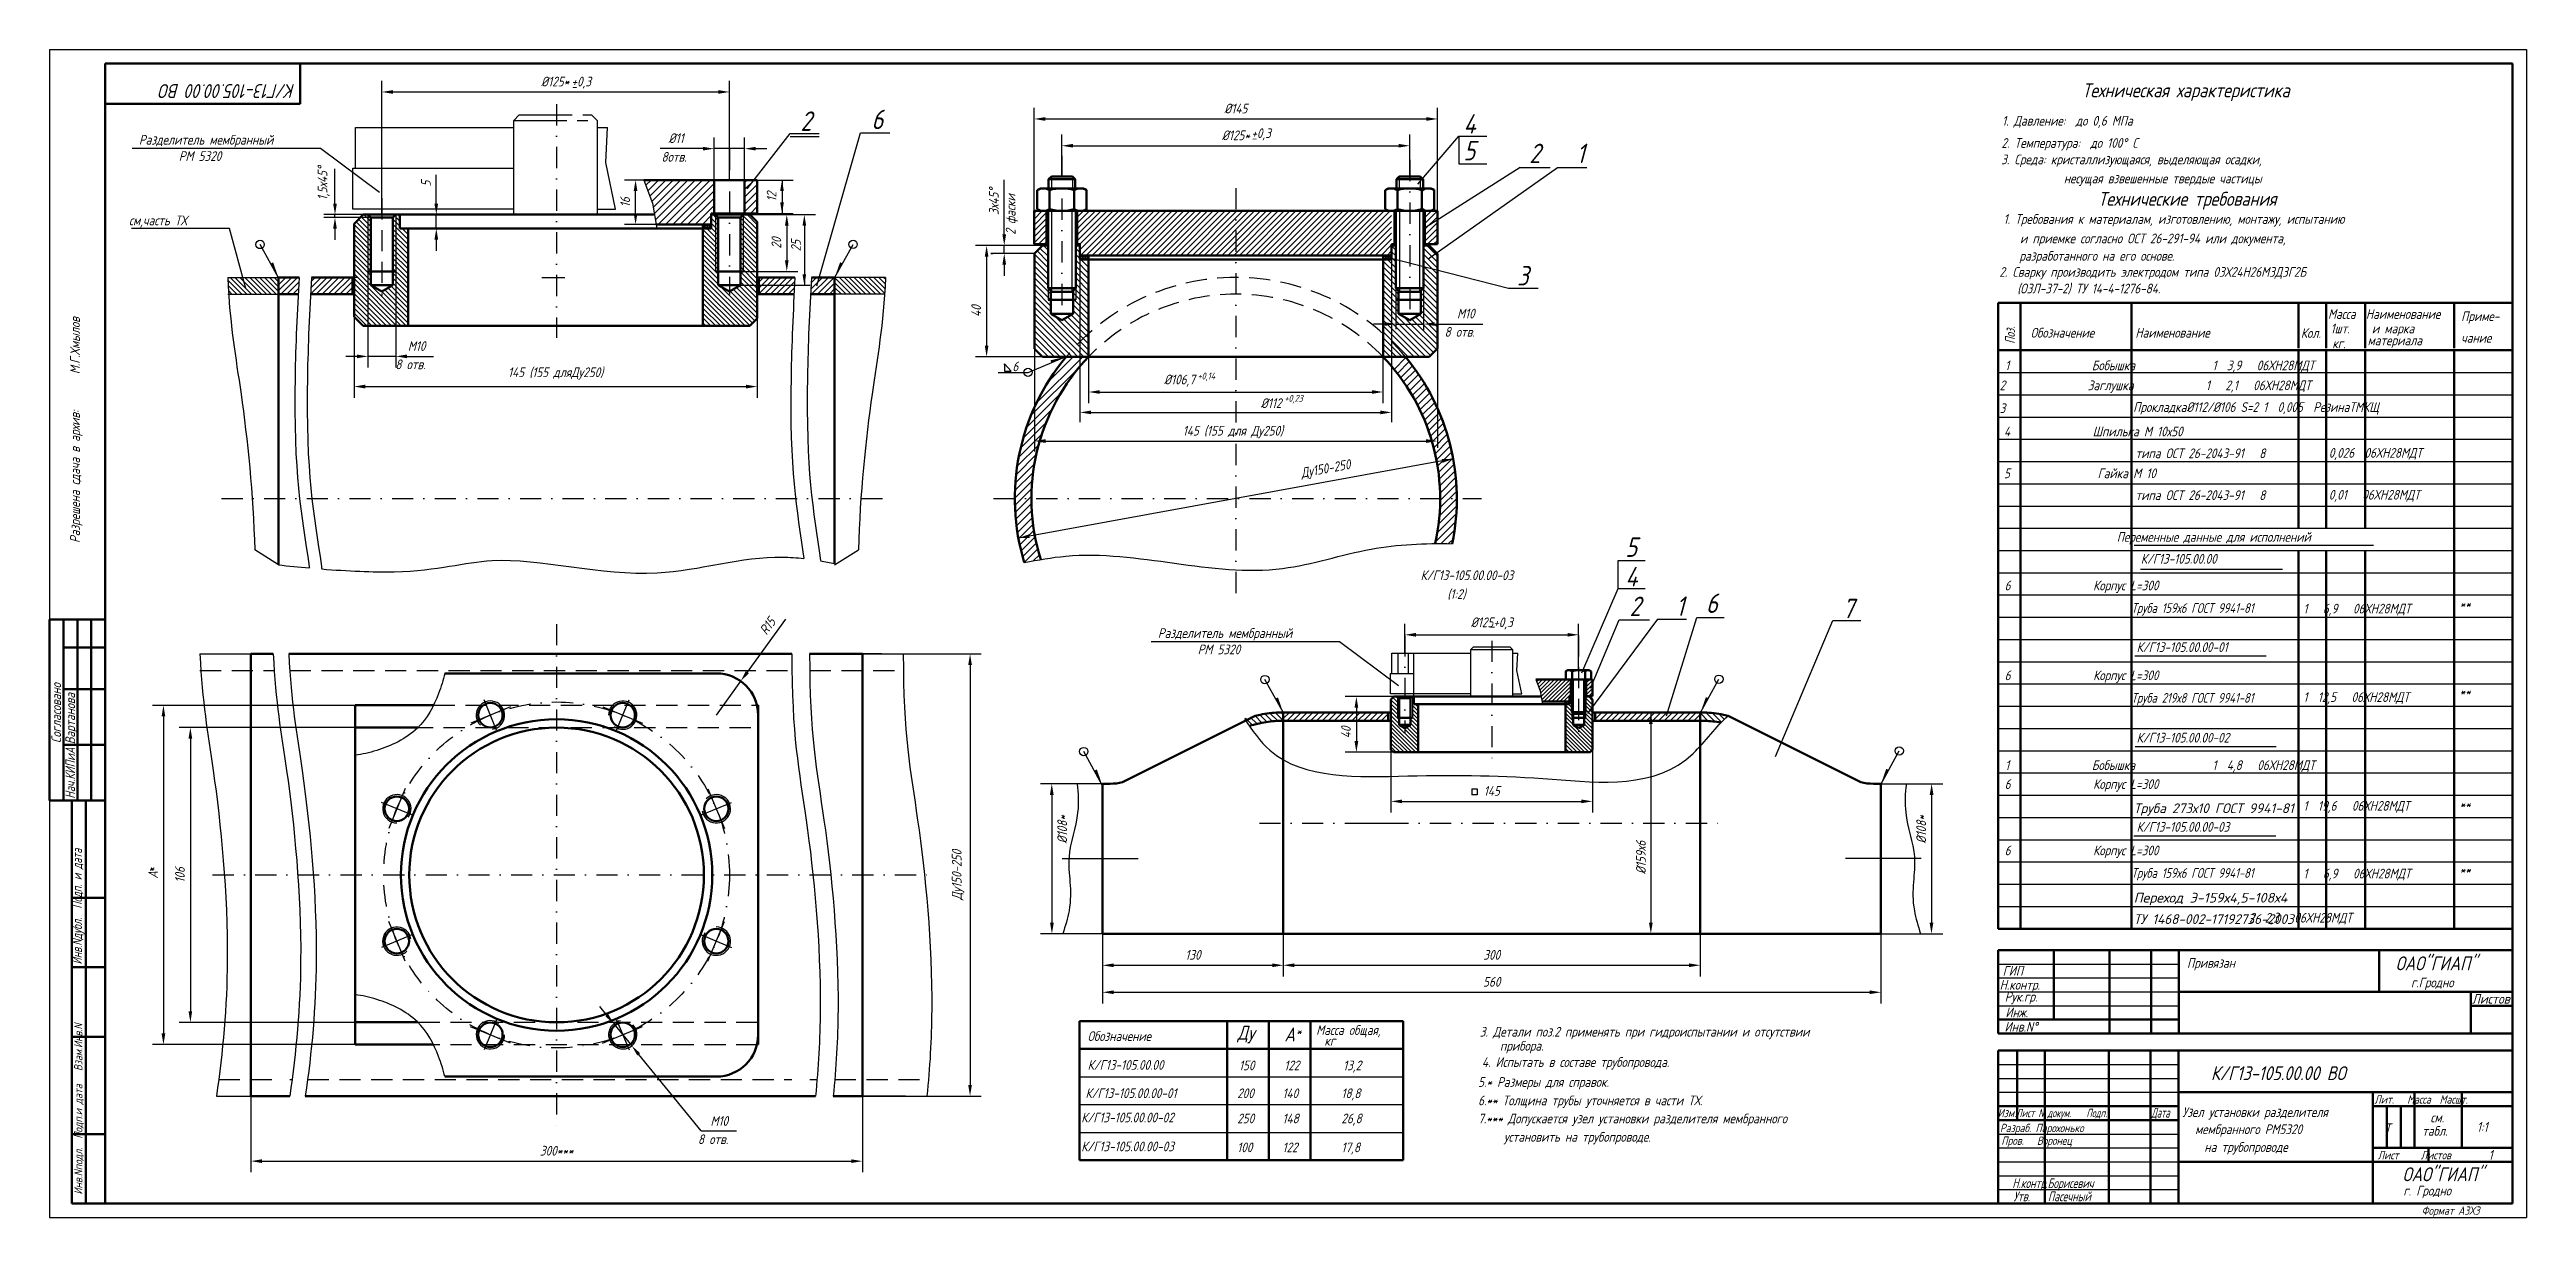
# Model space of a CAD drawing. Header units: inches. Extents: x 4333 to 5224, y 1590 to 2010.
import ezdxf
from ezdxf.enums import TextEntityAlignment as Align

# ---------------------------------------------------------------- set-up
doc = ezdxf.new("R2010")
doc.units = ezdxf.units.IN
doc.header["$LTSCALE"] = 0.6
doc.header["$MEASUREMENT"] = 0
for name, pattern in [('DASHDOT', [25.4, 12.7, -6.35, 0, -6.35]), ('DASHED', [19.05, 12.7, -6.35]), ('PHANTOM', [63.5, 31.75, -6.35, 6.35, -6.35, 6.35, -6.35])]:
    doc.linetypes.add(name, pattern=pattern)
doc.styles.get("Standard").update_dxf_attribs({"font": 'romand.shx', "width": 0.8, "oblique": 15, "height": 3.5})
doc.dimstyles.get("Standard").update_dxf_attribs({"dimtxt": 3.5, "dimasz": 4, "dimexe": 4, "dimexo": 0, "dimgap": 2, "dimtad": 1, "dimrnd": 0.05, "dimtxsty": 'Standard', "dimcen": 0.09, "dimadec": 0, "dimazin": 2, "dimtfac": 1, "dimtmove": 0, "dimatfit": 3, "dimfxl": 0, "dimtolj": 1, "dimtzin": 0, "dimlwd": 25, "dimlwe": 25, "dimarcsym": 0})
pattern_1 = [(45, (-4453.5315, 795.3438), (-1.06066017, 1.06066017), [])]

msp = doc.modelspace()

# ---------------------------------------------------------------- texts
at = {"linetype": 'Continuous', "lineweight": 25, "oblique": 15}
for s, height, width, p in [('-', 3.5, 0.8, (4520.555, 1995.231)), ('+0,3', 3.5, 0.8, (4520.726, 1996.97)), ('Разделитель мембранный', 3.5, 0.8, (4365.13, 1976.033)), ('-', 3.5, 0.8, (4765.111, 1976.657)), ('+0,3', 3.5, 0.8, (4765.282, 1978.395)), ('2. Температура:  до 100%%D C', 3.5, 0.8, (5035.116, 1974.879)), ('1. Давление:  до 0,6 МПа', 3.5, 0.8, (5035.331, 1982.865)), ('РМ 5320', 3.5, 0.8, (4379.449, 1970.16)), ('3. Среда: кристаллизующаяся, выделяющая осадки,   ', 3.5, 0.8, (5034.995, 1968.966)), ('1. Требования к материалам, изготовлению, монтажу, испытанию ', 3.5, 0.8, (5035.844, 1947.542)), ('и приемке согласно ОСТ 26-291-94 или документа,', 3.5, 0.8, (5041.776, 1940.552)), ('разработанного на его основе.', 3.5, 0.8, (5041.543, 1934.281)), ('2. Сварку производить электродом типа 03Х24Н26МЗДЗГ2Б ', 3.5, 0.8, (5034.355, 1928.495)), ('(ОЗЛ-37-2) ТУ 14-4-1276-84.', 3.5, 0.8, (5040.793, 1922.536)), ('8 отв.', 3.5, 0.8, (4834.774, 1906.942)), ('8 отв.', 3.5, 0.8, (4457.358, 1895.268)), ('6', 3.5, 0.8, (4679.336, 1894.537)), ('1                Бобышка               1  3,9   06ХН28МДТ', 3.5, 0.8, (5036.444, 1894.89)), ('+0,14', 2.5, 0.8, (4745.941, 1891.573)), ('+0,23', 2.5, 0.8, (4777.201, 1883.543)), ('4                Шпилька М 10х50', 3.5, 0.8, (5036.016, 1871.136)), ('типа ОСТ 26-2043-91   8  ', 3.5, 0.8, (5083.343, 1863.276)), ('0,026  06ХН28МДТ', 3.5, 0.8, (5152.871, 1863.432)), ('5                 Гайка М 10', 3.5, 0.8, (5036.016, 1856.08)), ('типа ОСТ 26-2043-91   8  ', 3.5, 0.8, (5083.343, 1848.22)), ('0,01   06ХН28МДТ', 3.5, 0.8, (5152.871, 1848.376)), ('6                Корпус L=300', 3.5, 0.8, (5036.268, 1815.742)), ('Труба 159х6 ГОСТ 9941-81', 3.5, 0.75, (5081.873, 1807.633)), ('1   6,9   06ХН28МДТ', 3.5, 0.8, (5143.716, 1807.42)), ('Разделитель мембранный', 3.5, 0.8, (4731.658, 1798.628)), ('РМ 5320', 3.5, 0.8, (4745.977, 1792.754)), ('6                Корпус L=300', 3.5, 0.8, (5036.268, 1783.435)), ('Труба 219х8 ГОСТ 9941-81', 3.5, 0.75, (5081.873, 1775.327)), ('1  12,5   06ХН28МДТ', 3.5, 0.8, (5143.716, 1775.61)), ('6                Корпус L=300', 3.5, 0.8, (5036.268, 1744.318)), ('1                Бобышка               1  4,8   06ХН28МДТ', 3.5, 0.8, (5036.444, 1751.134)), ('1  19,6   06ХН28МДТ', 3.5, 0.8, (5143.716, 1736.493)), ('6                Корпус L=300', 3.5, 0.8, (5036.268, 1720.464)), ('Труба 159х6 ГОСТ 9941-81', 3.5, 0.75, (5081.873, 1712.355)), ('1   6,9   06ХН28МДТ', 3.5, 0.8, (5143.716, 1712.143)), ('                      2  2,3   06ХН28МДТ', 3.5, 0.8, (5083.318, 1696.27)), ('3. Детали поз.2 применять при гидроиспытании и отсутствии ', 3.5, 0.8, (4847.427, 1655.26)), ('прибора.', 3.5, 0.8, (4854.709, 1650.203)), ('5.* Размеры для справок.', 3.5, 0.8, (4846.851, 1637.183)), ('6.** Толщина трубы уточняется в части ТХ.', 3.5, 0.8, (4846.851, 1630.553)), ('7.*** Допускается узел установки разделителя мембранного ', 3.5, 0.8, (4846.851, 1624.054)), ('8 отв.', 3.5, 0.8, (4566.215, 1616.59)), ('     установить на трубопроводе.', 3.5, 0.8, (4846.851, 1617.449))]:
    msp.add_text(s, height=height, dxfattribs=dict(at, width=width)).set_placement(p)
at = {"linetype": 'Continuous', "lineweight": 35, "oblique": 15, "width": 0.8}
for s, p in [('Техническая характеристика', (5064.166, 1993.076)), ('Технические требования', (5069.913, 1954.025))]:
    msp.add_text(s, height=5, dxfattribs=at).set_placement(p)
at = {"linetype": 'Continuous', "lineweight": 25, "oblique": 15, "width": 0.8}
for s, p in [('2 фаски', (4680.451, 1943.644)), ('Разрешена сдача в архив:       М.Г.Хмылов', (4343.886, 1832.767))]:
    msp.add_text(s, height=3.5, rotation=90, dxfattribs=at).set_placement(p)
at = {"oblique": 15}
for s, width, p, p2 in [('Вартанова', 0.597455, (4342.161, 1760.388), (4342.161, 1778.809)), ('Нач.КИПиА', 0.628006, (4342.161, 1740.782), (4342.161, 1759.204))]:
    msp.add_text(s, height=3.5, rotation=90, dxfattribs=dict(at, width=width)).set_placement(p, p2, align=Align.FIT)
for s, width, p, p2 in [('Труба 273х10 ГОСТ 9941-81', 0.70802, (5082.694, 1735.632), (5140.28, 1735.632)), ('Переход Э-159х4,5-108х4 ', 0.727398, (5082.694, 1703.455), (5140.28, 1703.455)), ('ТУ 1468-002-17192736-2003', 0.680145, (5082.694, 1695.772), (5140.28, 1695.772))]:
    msp.add_text(s, height=3.5, dxfattribs=dict(at, width=width)).set_placement(p, p2, align=Align.FIT)
at = {"linetype": 'Continuous', "lineweight": 25, "oblique": 15, "width": 0.632558}
msp.add_text('Листов', height=3.5, dxfattribs=at).set_placement((5204.356, 1667.095), (5217.956, 1667.095), align=Align.FIT)
at = {"lineweight": 30, "insert": (4421.341, 1992.8), "char_height": 5, "width": 94.79397, "attachment_point": 1, "rotation": 180}
msp.add_mtext('К/Г13-105.00.00 ВО', dxfattribs=at)
at = {"linetype": 'Continuous', "lineweight": 30, "char_height": 7, "width": 19.02954, "attachment_point": 1}
for s, insert in [('2', (4603.072, 1987.985)), ('6', (4628.613, 1988.609)), ('4', (4841.555, 1986.979)), ('5', (4841.555, 1977.384)), ('2', (4865.235, 1976.368)), ('1', (4882.235, 1976.368)), ('3', (4860.861, 1932.393)), ('5', (4899.791, 1834.785)), ('4', (4899.791, 1824.174)), ('2', (4901.324, 1813.49)), ('1', (4918.03, 1813.56)), ('6', (4928.806, 1814.618)), ('7', (4977.946, 1812.707))]:
    msp.add_mtext(s, dxfattribs=dict(at, insert=insert))
at = {"attachment_point": 1}
for s, insert, char_height, width in [('8отв.', (4553.103, 1973.388), 3.5, 16.43385), ('несущая взвешенные твердые частицы', (5057.553, 1965.619), 3.5, 118.30535), ('см,часть ТХ', (4361.55, 1950.526), 3.5, 45.13099), ('  2                Заглушка              1   2,1   06ХН28МДТ ', (5030.731, 1891.218), 3.5, 183.09843), ('  3             ', (5030.731, 1882.985), 3.5, 183.09843), ('       Переменные данные для исполнений', (5063.593, 1836.699), 3.5, 146.75357), ('К/Г13-105.00.00', (5085.234, 1828.834), 3.5, 60.47844), ('**', (5199.925, 1812.583), 3.5, 23.08753), ('_', (4851.102, 1806.156), 3.5, 13.30583), ('К/Г13-105.00.00-01', (5083.728, 1797.079), 3.5, 60.47844), ('**', (5199.925, 1781.093), 3.5, 23.08753), ('К/Г13-105.00.00-02', (5083.728, 1764.509), 3.5, 60.47844), ('**', (5199.925, 1740.574), 3.5, 23.08753), ('К/Г13-105.00.00-03', (5083.728, 1732.427), 3.5, 60.47844), ('*', (4368.533, 1717.587), 3.5, 22.68495), ('**', (5199.925, 1717.016), 3.5, 23.08753), ('Ду', (4760.281, 1659.168), 5, 18.18744), ('А', (4777.194, 1658.552), 5, 18.18744), ('*', (4781.328, 1658.925), 3.5, 22.68495), ('Масса общая,', (4788.6, 1659.365), 3.5, 35.59379), ('Обозначение', (4706.373, 1657.187), 3.5, 60.47844), ('кг', (4791.545, 1655.499), 3.5, 11.6854), ('К/Г13-105.00.00', (4706.373, 1646.817), 3.5, 60.47844), ('150', (4760.809, 1646.646), 3.5, 31.43877), ('122', (4777.101, 1646.646), 3.5, 31.43877), ('13,2', (4798.296, 1646.646), 3.5, 31.43877), ('К/Г13-105.00.00-01', (4705.602, 1636.665), 3.5, 60.47844), ('200', (4760.177, 1636.623), 3.5, 31.43877), ('140', (4776.469, 1636.623), 3.5, 31.43877), ('18,8', (4797.665, 1636.623), 3.5, 31.43877), ('К/Г13-105.00.00-02', (4704.089, 1627.915), 3.5, 60.47844), ('250', (4760.177, 1627.577), 3.5, 31.43877), ('148', (4776.469, 1627.577), 3.5, 31.43877), ('26,8', (4797.665, 1627.577), 3.5, 31.43877), ('табл.', (5186.448, 1623.088), 3.5, 12.7667), ('см.', (5189.423, 1627.919), 3.5, 12.7667), ('К/Г13-105.00.00-03', (4704.089, 1617.516), 3.5, 60.47844), ('100', (4760.177, 1617.178), 3.5, 31.43877), ('122', (4776.469, 1617.178), 3.5, 31.43877), ('17,8', (4797.665, 1617.178), 3.5, 31.43877)]:
    msp.add_mtext(s, dxfattribs=dict(at, insert=insert, char_height=char_height, width=width))
at = {"char_height": 3.5, "attachment_point": 5}
for s, insert, rotation in [('\\A1;1,5х45%%D', (4431.566, 1962.105), 90), ('\\A1;12', (4592.711, 1957.304), 90), ('20', (4594.415, 1940.652), 90), ('Ду150-250', (4792.069, 1859.098), 10.327436), ('\\A1;40', (4799.321, 1764.646), 90), ('%%C108*', (4697.246, 1729.777), 90), ('%%C108*', (5006.237, 1729.777), 90), ('\\A1;%%C159х6', (4905.429, 1719.671), 90)]:
    msp.add_mtext(s, dxfattribs=dict(at, insert=insert, rotation=rotation))
at = {"linetype": 'Continuous', "lineweight": 25, "insert": (4601.448, 1939.717), "char_height": 3.5, "attachment_point": 5, "rotation": 90}
msp.add_mtext('25', dxfattribs=at)
at = {"linetype": 'Continuous', "lineweight": 25, "char_height": 3.5, "attachment_point": 5}
for s, insert in [('\\A1;М10', (4842.424, 1915.261)), ('\\A1;М10', (4465.009, 1903.587)), ('\\A1;%%C112', (4772.39, 1883.057)), ('\\A1;М10', (4573.866, 1624.909))]:
    msp.add_mtext(s, dxfattribs=dict(at, insert=insert))
at = {"lineweight": 25}
for s, insert, char_height, width, attachment_point in [('Масса', (5152.581, 1916.868), 3.5, 13.63672, 1), ('Наименование', (5166.218, 1916.868), 3.5, 13.63672, 1), ('Приме-', (5200.468, 1916.069), 3.5, 21.42215, 1), ('Обозначение        Наименование', (5045.626, 1910.133), 3.5, 128.46902, 1), ('Кол.', (5142.816, 1910.028), 3.5, 38.48404, 1), ('1шт.', (5153.501, 1911.66), 3.5, 14.40282, 1), ('и марка', (5168.363, 1911.66), 3.5, 28.77646, 1), ('чание', (5200.468, 1908.285), 3.5, 21.42215, 1), ('кг.', (5154.114, 1906.3), 3.5, 8.42718, 1), ('материала', (5166.82, 1907.375), 3.5, 29.38872, 1), ('г.Гродно', (5182.433, 1676.476), 3.5, 35.06273, 1), ('Лит.   Масса  Масшт.', (5169.273, 1634.147), 3, 50.99278, 1), ('Изм.{\\W0.7;Лист N докум.    Подп. }   ', (5033.773, 1629.275), 3, 68.85029, 1), ('Разраб. Парохонько', (5034.575, 1623.903), 3, 40.31304, 1), ('{\\W0.6;Дата}', (5089, 1629.641), 3.5, 12.71206, 1), (' Т', (5171.107, 1624.046), 3.5, 7.17867, 1), ('1:1', (5206.147, 1624.535), 3.5, 12.61118, 1), ('Пров.   Воронец', (5035.064, 1619.328), 3, 67.33009, 1), ('Лист     Листов', (5170.467, 1614.131), 3, 50.00995, 1), (' 1', (5208.475, 1614.45), 3.5, 7.17867, 1), ('{\\W0.7;Н.контр.Борисевич}', (5053.64, 1599.844), 3.5, 34.79045, 8), ('{\\W0.7;Утв.    Пасечный}', (5053.35, 1597.808), 3.5, 40.3297, 5), ('г. Гродно', (5179.683, 1601.598), 3.5, 29.46206, 1), ('Формат А3Х3', (5186.276, 1594.199), 3, 35.05229, 1)]:
    msp.add_mtext(s, dxfattribs=dict(at, insert=insert, char_height=char_height, width=width, attachment_point=attachment_point))
at = {"lineweight": 25, "attachment_point": 1, "rotation": 90}
for s, insert, char_height, width in [('{\\W0.7;Поз.}', (5036.453, 1904.413), 3.4998, 56.31988), ('{\\W0.7;Инв.Nдубл.  Подп. и дата}', (4341.121, 1681.202), 3.5, 77.54763), ('Инв.Nподл.  Подп.и дата   Взам.Инв.N', (4341.821, 1598.432), 3, 110.87527)]:
    msp.add_mtext(s, dxfattribs=dict(at, insert=insert, char_height=char_height, width=width))
at = {"char_height": 3.5, "attachment_point": 5}
for s, insert in [('\\A1;145 (155 дляДу250)', (4515.014, 1893.698)), ('\\A1;%%C106,7', (4739.441, 1891.155)), ('\\A1;145 (155 для Ду250)', (4758.64, 1872.674)), ('\\A1;300', (4851.741, 1684.663))]:
    msp.add_mtext(s, dxfattribs=dict(at, insert=insert))
at = {"linetype": 'Continuous', "lineweight": 25, "char_height": 3.5, "attachment_point": 1}
for s, insert, width in [('Прокладка%%C112/%%C106 S=2 1  0,005  РезинаТМКЩ', (5082.492, 1883.402), 127.56162), ('Н.контр.', (5034.456, 1675.626), 17.5), ('ГИП', (5035.556, 1680.68), 15.7), ('Привязан', (5101.856, 1683.495), 31.4), ('Рук.гр.', (5036.298, 1671.351), 13.53234), ('Инв.N%%D', (5036.217, 1660.553), 13.69538), ('Инж.', (5036.539, 1665.715), 13.10106), ('4. Испытать в составе трубопровода.', (4848.231, 1647.855), 168.61324)]:
    msp.add_mtext(s, dxfattribs=dict(at, insert=insert, width=width))
at = {"lineweight": 30, "attachment_point": 1}
for s, insert, char_height, width in [('К/Г13-105.00.00-03', (4826.156, 1822.917), 3.5, 60.47844), ('(1:2)', (4835.775, 1816.172), 3.5, 22.42978), ('К/Г13-105.00.00 ВО', (5110.474, 1644.605), 5, 94.79397), ('Узел установки разделителя ', (5100.193, 1629.864), 3.5, 69.57334), ('мембранного РМ5320  ', (5104.779, 1623.689), 3.5, 69.57334), (' на трубопроводе ', (5106.227, 1617.293), 3.5, 69.57334)]:
    msp.add_mtext(s, dxfattribs=dict(at, insert=insert, char_height=char_height, width=width))
at = {"insert": (4333.632, 1760.828), "char_height": 3.5, "width": 101.78368, "attachment_point": 1, "rotation": 90}
msp.add_mtext('Согласовано', dxfattribs=at)
at = {"lineweight": 35, "char_height": 5, "attachment_point": 1}
for insert, width in [((5176.905, 1684.1), 36.17103), ((5179.381, 1608.242), 38.67839)]:
    msp.add_mtext('ОАО"ГИАП"', dxfattribs=dict(at, insert=insert, width=width))

# ---------------------------------------------------------------- blocks, each defined once
blk = doc.blocks.new('*D319')
at = {"color": 0, "lineweight": 25}
for p, q in [((4820.52, 1793.16), (4820.52, 1803.76)), ((4883.02, 1787.03), (4883.02, 1803.76)), ((4824.52, 1799.76), (4879.02, 1799.76))]:
    blk.add_line(p, q, dxfattribs=at)
at = {"color": 0}
for points in [[(4824.52, 1800.42), (4824.52, 1799.09), (4820.52, 1799.76)], [(4879.02, 1800.42), (4879.02, 1799.09), (4883.02, 1799.76)]]:
    blk.add_solid(points, dxfattribs=at)
at = {"layer": 'DEFPOINTS', "color": 0}
for p in [(4820.52, 1793.16), (4883.02, 1799.76), (4883.02, 1787.03)]:
    blk.add_point(p, dxfattribs=at)
at = {"color": 0, "insert": (4851.77, 1803.84), "char_height": 3.5, "attachment_point": 5}
blk.add_mtext('\\A1;%%C125+0,3', dxfattribs=at)
blk = doc.blocks.new('*D313')
at = {"color": 0, "linetype": 'Continuous', "lineweight": 25}
for p, q in [((4689.24, 1939.73), (4666.05, 1939.73)), ((4670.05, 1935.73), (4670.05, 1903.73)), ((4688.94, 1899.73), (4666.05, 1899.73))]:
    blk.add_line(p, q, dxfattribs=at)
at = {"color": 0, "linetype": 'Continuous'}
for points in [[(4669.39, 1935.73), (4670.72, 1935.73), (4670.05, 1939.73)], [(4669.39, 1903.73), (4670.72, 1903.73), (4670.05, 1899.73)]]:
    blk.add_solid(points, dxfattribs=at)
at = {"layer": 'DEFPOINTS', "color": 0, "linetype": 'Continuous'}
for p in [(4689.24, 1939.73), (4670.05, 1899.73), (4688.94, 1899.73)]:
    blk.add_point(p, dxfattribs=at)
at = {"color": 0, "linetype": 'Continuous', "lineweight": 25, "insert": (4666.3, 1916.15), "char_height": 3.5, "attachment_point": 5, "rotation": 90}
blk.add_mtext('\\A1;40', dxfattribs=at)
blk = doc.blocks.new('*D314')
at = {"color": 0, "lineweight": 25}
for p, q in [((4452.51, 1982.15), (4452.51, 1998.97)), ((4577.51, 1963.3), (4577.51, 1998.97)), ((4456.51, 1994.97), (4573.51, 1994.97))]:
    blk.add_line(p, q, dxfattribs=at)
at = {"color": 0}
for points in [[(4456.51, 1995.64), (4456.51, 1994.31), (4452.51, 1994.97)], [(4573.51, 1995.64), (4573.51, 1994.31), (4577.51, 1994.97)]]:
    blk.add_solid(points, dxfattribs=at)
at = {"layer": 'DEFPOINTS', "color": 0}
for p in [(4577.51, 1994.97), (4452.51, 1982.15), (4577.51, 1963.3)]:
    blk.add_point(p, dxfattribs=at)
at = {"color": 0, "insert": (4514.83, 1998.72), "char_height": 3.5, "attachment_point": 5}
blk.add_mtext('\\A1;%%C125*', dxfattribs=at)
blk = doc.blocks.new('*D315')
at = {"color": 0, "linetype": 'Continuous', "lineweight": 25}
for p, q in [((4472.1, 1954.85), (4472.1, 1965.21)), ((4479.4, 1950.85), (4468.1, 1950.85)), ((4499.86, 1945.85), (4468.1, 1945.85)), ((4472.1, 1945.85), (4472.1, 1950.85)), ((4472.1, 1941.85), (4472.1, 1937.85))]:
    blk.add_line(p, q, dxfattribs=at)
at = {"color": 0, "linetype": 'Continuous'}
for points in [[(4471.43, 1954.85), (4472.76, 1954.85), (4472.1, 1950.85)], [(4471.43, 1941.85), (4472.76, 1941.85), (4472.1, 1945.85)]]:
    blk.add_solid(points, dxfattribs=at)
at = {"layer": 'DEFPOINTS', "color": 0, "linetype": 'Continuous'}
for p in [(4472.1, 1945.85), (4479.4, 1950.85), (4499.86, 1945.85)]:
    blk.add_point(p, dxfattribs=at)
at = {"color": 0, "linetype": 'Continuous', "lineweight": 25, "insert": (4468.35, 1962.03), "char_height": 3.5, "attachment_point": 5, "rotation": 90}
blk.add_mtext('\\A1;5', dxfattribs=at)
blk = doc.blocks.new('*D316')
at = {"color": 0, "lineweight": 25}
for p, q in [((4451.28, 1766.39), (4379.63, 1766.39)), ((4383.63, 1762.39), (4383.63, 1664.39)), ((4451.28, 1660.39), (4379.63, 1660.39))]:
    blk.add_line(p, q, dxfattribs=at)
at = {"color": 0}
for points in [[(4382.96, 1762.39), (4384.29, 1762.39), (4383.63, 1766.39)], [(4382.96, 1664.39), (4384.29, 1664.39), (4383.63, 1660.39)]]:
    blk.add_solid(points, dxfattribs=at)
at = {"layer": 'DEFPOINTS', "color": 0}
for p in [(4451.28, 1766.39), (4383.63, 1660.39), (4451.28, 1660.39)]:
    blk.add_point(p, dxfattribs=at)
at = {"color": 0, "insert": (4379.88, 1713.39), "char_height": 3.5, "attachment_point": 5, "rotation": 90}
blk.add_mtext('\\A1;106', dxfattribs=at)
blk = doc.blocks.new('*D322')
at = {"color": 0, "lineweight": 25}
for p, q in [((4442.86, 1774.39), (4369.95, 1774.39)), ((4373.95, 1770.39), (4373.95, 1656.39)), ((4442.86, 1652.39), (4369.95, 1652.39))]:
    blk.add_line(p, q, dxfattribs=at)
at = {"color": 0}
for points in [[(4373.28, 1770.39), (4374.62, 1770.39), (4373.95, 1774.39)], [(4373.28, 1656.39), (4374.62, 1656.39), (4373.95, 1652.39)]]:
    blk.add_solid(points, dxfattribs=at)
at = {"layer": 'DEFPOINTS', "color": 0}
for p in [(4442.86, 1774.39), (4373.95, 1652.39), (4442.86, 1652.39)]:
    blk.add_point(p, dxfattribs=at)
at = {"color": 0, "insert": (4370.2, 1713.39), "char_height": 3.5, "attachment_point": 5, "rotation": 90}
blk.add_mtext('\\A1;А', dxfattribs=at)
blk = doc.blocks.new('*D317')
at = {"color": 0, "lineweight": 25}
for p, q in [((4615.36, 1792.89), (4668.1, 1792.89)), ((4664.1, 1788.89), (4664.1, 1637.89)), ((4615.36, 1633.89), (4668.1, 1633.89))]:
    blk.add_line(p, q, dxfattribs=at)
at = {"color": 0}
for points in [[(4663.43, 1788.89), (4664.77, 1788.89), (4664.1, 1792.89)], [(4663.43, 1637.89), (4664.77, 1637.89), (4664.1, 1633.89)]]:
    blk.add_solid(points, dxfattribs=at)
at = {"layer": 'DEFPOINTS', "color": 0}
for p in [(4615.36, 1792.89), (4615.36, 1633.89), (4664.1, 1633.89)]:
    blk.add_point(p, dxfattribs=at)
at = {"color": 0, "insert": (4659.77, 1713.39), "char_height": 3.5, "attachment_point": 5, "rotation": 90}
blk.add_mtext('\\A1;Ду150-250', dxfattribs=at)
blk = doc.blocks.new('*D323')
at = {"color": 0, "lineweight": 25}
for p, q in [((4676.4, 1943.73), (4676.4, 1963.43)), ((4690.14, 1939.73), (4672.4, 1939.73)), ((4687.24, 1936.83), (4672.4, 1936.83)), ((4676.4, 1936.83), (4676.4, 1939.73)), ((4676.4, 1932.83), (4676.4, 1928.83))]:
    blk.add_line(p, q, dxfattribs=at)
at = {"color": 0}
for points in [[(4675.73, 1943.73), (4677.07, 1943.73), (4676.4, 1939.73)], [(4675.73, 1932.83), (4677.07, 1932.83), (4676.4, 1936.83)]]:
    blk.add_solid(points, dxfattribs=at)
at = {"layer": 'DEFPOINTS', "color": 0}
for p in [(4676.4, 1939.73), (4687.24, 1936.83), (4690.14, 1939.73)]:
    blk.add_point(p, dxfattribs=at)
at = {"color": 0, "insert": (4672.65, 1955.58), "char_height": 3.5, "attachment_point": 5, "rotation": 90}
blk.add_mtext('\\A1;3х45%%D', dxfattribs=at)
blk = doc.blocks.new('*D324')
at = {"color": 0, "lineweight": 25}
for p, q in [((4405.36, 1633.89), (4405.36, 1606.47)), ((4625.36, 1633.89), (4625.36, 1606.47)), ((4409.36, 1610.47), (4621.36, 1610.47))]:
    blk.add_line(p, q, dxfattribs=at)
at = {"color": 0}
for points in [[(4409.36, 1611.14), (4409.36, 1609.81), (4405.36, 1610.47)], [(4621.36, 1611.14), (4621.36, 1609.81), (4625.36, 1610.47)]]:
    blk.add_solid(points, dxfattribs=at)
at = {"layer": 'DEFPOINTS', "color": 0}
for p in [(4405.36, 1633.89), (4625.36, 1633.89), (4625.36, 1610.47)]:
    blk.add_point(p, dxfattribs=at)
at = {"color": 0, "insert": (4515.36, 1614.22), "char_height": 3.5, "attachment_point": 5}
blk.add_mtext('\\A1;300***', dxfattribs=at)
blk = doc.blocks.new('*D325')
at = {"color": 0, "lineweight": 25}
for p, q in [((4597.71, 1805.43), (4583.96, 1786.32)), ((4572.86, 1770.89), (4581.62, 1783.07))]:
    blk.add_line(p, q, dxfattribs=at)
at = {"color": 0}
blk.add_solid([(4583.42, 1786.71), (4584.5, 1785.93), (4581.62, 1783.07)], dxfattribs=at)
at = {"layer": 'DEFPOINTS', "color": 0}
for p in [(4581.62, 1783.07), (4572.86, 1770.89)]:
    blk.add_point(p, dxfattribs=at)
at = {"color": 0, "insert": (4591.24, 1802.85), "char_height": 3.5, "attachment_point": 5, "rotation": 54.26968}
blk.add_mtext('\\A1;R15', dxfattribs=at)
blk = doc.blocks.new('*D327')
at = {"color": 0, "lineweight": 25}
for p, q in [((4572.01, 1963.3), (4539.78, 1963.3)), ((4543.78, 1951.3), (4543.78, 1959.3)), ((4571.01, 1947.3), (4539.78, 1947.3))]:
    blk.add_line(p, q, dxfattribs=at)
at = {"color": 0}
for points in [[(4543.11, 1959.3), (4544.45, 1959.3), (4543.78, 1963.3)], [(4543.11, 1951.3), (4544.45, 1951.3), (4543.78, 1947.3)]]:
    blk.add_solid(points, dxfattribs=at)
at = {"layer": 'DEFPOINTS', "color": 0}
for p in [(4543.78, 1963.3), (4572.01, 1963.3), (4571.01, 1947.3)]:
    blk.add_point(p, dxfattribs=at)
at = {"color": 0, "insert": (4540.03, 1955.3), "char_height": 3.5, "attachment_point": 5, "rotation": 90}
blk.add_mtext('\\A1;16', dxfattribs=at)
blk = doc.blocks.new('*D328')
at = {"color": 0, "lineweight": 25}
for p, q in [((4815.52, 1758.36), (4815.52, 1735.86)), ((4888.02, 1758.41), (4888.02, 1735.86)), ((4819.52, 1739.86), (4884.02, 1739.86))]:
    blk.add_line(p, q, dxfattribs=at)
at = {"color": 0}
for points in [[(4819.52, 1740.52), (4819.52, 1739.19), (4815.52, 1739.86)], [(4884.02, 1740.52), (4884.02, 1739.19), (4888.02, 1739.86)]]:
    blk.add_solid(points, dxfattribs=at)
at = {"layer": 'DEFPOINTS', "color": 0}
for p in [(4815.52, 1758.36), (4888.02, 1758.41), (4888.02, 1739.86)]:
    blk.add_point(p, dxfattribs=at)
at = {"color": 0, "insert": (4851.77, 1743.61), "char_height": 3.5, "attachment_point": 5}
blk.add_mtext('\\A1;145', dxfattribs=at)
blk = doc.blocks.new('*D329')
at = {"color": 0, "lineweight": 25}
for p, q in [((4572.01, 1963.3), (4572.01, 1978.59)), ((4583.01, 1963.3), (4583.01, 1978.59)), ((4568.01, 1974.59), (4552.68, 1974.59)), ((4583.01, 1974.59), (4572.01, 1974.59)), ((4587.01, 1974.59), (4591.01, 1974.59))]:
    blk.add_line(p, q, dxfattribs=at)
at = {"color": 0}
for points in [[(4568.01, 1975.25), (4568.01, 1973.92), (4572.01, 1974.59)], [(4587.01, 1975.25), (4587.01, 1973.92), (4583.01, 1974.59)]]:
    blk.add_solid(points, dxfattribs=at)
at = {"layer": 'DEFPOINTS', "color": 0}
for p in [(4572.01, 1974.59), (4572.01, 1963.3), (4583.01, 1963.3)]:
    blk.add_point(p, dxfattribs=at)
at = {"color": 0, "insert": (4558.35, 1978.34), "char_height": 3.5, "attachment_point": 5}
blk.add_mtext('\\A1;%%C11', dxfattribs=at)
blk = doc.blocks.new('*D318')
at = {"color": 0, "lineweight": 25}
for p, q in [((4697.14, 1964.85), (4697.14, 1979.63)), ((4822.24, 1964.85), (4822.24, 1979.63)), ((4701.14, 1975.63), (4818.24, 1975.63))]:
    blk.add_line(p, q, dxfattribs=at)
at = {"color": 0}
for points in [[(4701.14, 1976.3), (4701.14, 1974.97), (4697.14, 1975.63)], [(4818.24, 1976.3), (4818.24, 1974.97), (4822.24, 1975.63)]]:
    blk.add_solid(points, dxfattribs=at)
at = {"layer": 'DEFPOINTS', "color": 0}
for p in [(4822.24, 1975.63), (4697.14, 1964.85), (4822.24, 1964.85)]:
    blk.add_point(p, dxfattribs=at)
at = {"color": 0, "insert": (4759.69, 1979.38), "char_height": 3.5, "attachment_point": 5}
blk.add_mtext('\\A1;%%C125*', dxfattribs=at)
blk = doc.blocks.new('*D330')
at = {"color": 0, "lineweight": 25}
for p, q in [((4687.14, 1952.18), (4687.14, 1989.26)), ((4832.24, 1952.18), (4832.24, 1989.26)), ((4691.14, 1985.26), (4828.24, 1985.26))]:
    blk.add_line(p, q, dxfattribs=at)
at = {"color": 0}
for points in [[(4691.14, 1985.92), (4691.14, 1984.59), (4687.14, 1985.26)], [(4828.24, 1985.92), (4828.24, 1984.59), (4832.24, 1985.26)]]:
    blk.add_solid(points, dxfattribs=at)
at = {"layer": 'DEFPOINTS', "color": 0}
for p in [(4832.24, 1985.26), (4687.14, 1952.18), (4832.24, 1952.18)]:
    blk.add_point(p, dxfattribs=at)
at = {"color": 0, "insert": (4759.69, 1989.01), "char_height": 3.5, "attachment_point": 5}
blk.add_mtext('\\A1;%%C145', dxfattribs=at)
blk = doc.blocks.new('*D331')
at = {"color": 0, "lineweight": 25}
for p, q in [((4711.74, 1692.28), (4711.74, 1676.91)), ((4776.78, 1692.28), (4776.78, 1676.91)), ((4715.74, 1680.91), (4772.78, 1680.91))]:
    blk.add_line(p, q, dxfattribs=at)
at = {"color": 0}
for points in [[(4715.74, 1681.57), (4715.74, 1680.24), (4711.74, 1680.91)], [(4772.78, 1681.57), (4772.78, 1680.24), (4776.78, 1680.91)]]:
    blk.add_solid(points, dxfattribs=at)
at = {"layer": 'DEFPOINTS', "color": 0}
for p in [(4711.74, 1692.28), (4776.78, 1692.28), (4776.78, 1680.91)]:
    blk.add_point(p, dxfattribs=at)
at = {"color": 0, "insert": (4744.26, 1684.66), "char_height": 3.5, "attachment_point": 5}
blk.add_mtext('\\A1;130', dxfattribs=at)
blk = doc.blocks.new('*D332')
at = {"color": 0, "lineweight": 25}
for p, q in [((4711.74, 1692.19), (4711.74, 1667.2)), ((4991.74, 1692.28), (4991.74, 1667.2)), ((4715.74, 1671.2), (4987.74, 1671.2))]:
    blk.add_line(p, q, dxfattribs=at)
at = {"color": 0}
for points in [[(4715.74, 1671.87), (4715.74, 1670.54), (4711.74, 1671.2)], [(4987.74, 1671.87), (4987.74, 1670.54), (4991.74, 1671.2)]]:
    blk.add_solid(points, dxfattribs=at)
at = {"layer": 'DEFPOINTS', "color": 0}
for p in [(4711.74, 1692.19), (4991.74, 1692.28), (4991.74, 1671.2)]:
    blk.add_point(p, dxfattribs=at)
at = {"color": 0, "insert": (4851.74, 1674.95), "char_height": 3.5, "attachment_point": 5}
blk.add_mtext('\\A1;560', dxfattribs=at)

# ---------------------------------------------------------------- dimensions: what is measured, and where the dimension line sits
dim = msp.add_linear_dim(base=(4577.514, 1994.973), p1=(4452.514, 1982.154), p2=(4577.514, 1963.304), text='%%C125*', dimstyle='Standard', override={"dimscale": 1})
dim.commit()
dim.dimension.update_dxf_attribs({"geometry": '*D314', "text_midpoint": (4514.828, 1994.973), "dimtype": 160})
for base, p1, p2, text, picture, middle in [((4832.243, 1985.257), (4687.143, 1952.183), (4832.243, 1952.183), '%%C145', '*D330', (4759.693, 1989.007)), ((4572.014, 1974.587), (4583.014, 1963.304), (4572.014, 1963.304), '%%C11', '*D329', (4558.346, 1978.337)), ((4822.243, 1975.634), (4697.143, 1964.848), (4822.243, 1964.848), '%%C125*', '*D318', (4759.693, 1979.384)), ((4883.016, 1799.757), (4820.516, 1793.164), (4883.016, 1787.028), '%%C125+0,3', '*D319', (4851.766, 1803.84)), ((4888.016, 1739.857), (4815.516, 1758.364), (4888.016, 1758.414), '145', '*D328', (4851.766, 1743.607)), ((4776.777, 1680.908), (4711.741, 1692.276), (4776.777, 1692.276), '130', '*D331', (4744.259, 1684.658)), ((4991.741, 1671.205), (4711.741, 1692.193), (4991.741, 1692.276), '560', '*D332', (4851.741, 1674.955)), ((4625.364, 1610.474), (4405.364, 1633.893), (4625.364, 1633.893), '300***', '*D324', (4515.364, 1614.224))]:
    dim = msp.add_linear_dim(base=base, p1=p1, p2=p2, text=text, dimstyle='Standard')
    dim.commit()
    dim.dimension.update_dxf_attribs({"geometry": picture, "text_midpoint": middle})
at = {"linetype": 'Continuous', "lineweight": 25}
for base, p1, p2, picture, middle in [((4472.097, 1945.854), (4479.4, 1950.854), (4499.859, 1945.854), '*D315', (4472.097, 1962.033)), ((4670.054, 1899.733), (4689.243, 1939.733), (4688.943, 1899.733), '*D313', (4670.054, 1916.145))]:
    dim = msp.add_linear_dim(base=base, p1=p1, p2=p2, angle=90, dimstyle='Standard', override={"dimscale": 1}, dxfattribs=at)
    dim.commit()
    dim.dimension.update_dxf_attribs({"geometry": picture, "text_midpoint": middle, "dimtype": 160})
for base, p1, p2, picture, middle in [((4543.78, 1963.304), (4571.014, 1947.304), (4572.014, 1963.304), '*D327', (4540.03, 1955.304)), ((4383.626, 1660.393), (4451.278, 1766.393), (4451.278, 1660.393), '*D316', (4379.876, 1713.393))]:
    dim = msp.add_linear_dim(base=base, p1=p1, p2=p2, angle=90, dimstyle='Standard')
    dim.commit()
    dim.dimension.update_dxf_attribs({"geometry": picture, "text_midpoint": middle})
for base, p1, p2, text, picture, middle in [((4676.399, 1939.733), (4687.243, 1936.833), (4690.143, 1939.733), '3х45%%D', '*D323', (4672.649, 1955.579)), ((4664.099, 1633.893), (4615.364, 1792.893), (4615.364, 1633.893), 'Ду150-250', '*D317', (4659.766, 1713.393)), ((4373.95, 1652.393), (4442.864, 1774.393), (4442.864, 1652.393), 'А', '*D322', (4370.2, 1713.393))]:
    dim = msp.add_linear_dim(base=base, p1=p1, p2=p2, angle=90, text=text, dimstyle='Standard')
    dim.commit()
    dim.dimension.update_dxf_attribs({"geometry": picture, "text_midpoint": middle})
dim = msp.add_radius_dim(center=(4572.864, 1770.893), mpoint=(4581.624, 1783.07), dimstyle='Standard')
dim.commit()
dim.dimension.update_dxf_attribs({"geometry": '*D325', "text_midpoint": (4594.279, 1800.662), "dimtype": 164})

# ---------------------------------------------------------------- hatches: boundary and pattern name
h = msp.add_hatch()
h.set_pattern_fill('ANSI31', color=256, scale=15, style=0)
h.set_pattern_definition([(45, (-3500.4787, 964.214), (-1.3258252, 1.3258252), [])])
h.paths.add_polyline_path([(4571.014, 1963.304), (4546.76, 1963.304), (4549.814, 1954.954), (4550.555, 1950.854), (4571.014, 1950.854)])
h.paths.add_polyline_path([(4587.514, 1963.304), (4583.014, 1963.304), (4583.014, 1951.304), (4587.514, 1951.304)])
h.paths.add_polyline_path([(4571.014, 1950.854), (4550.555, 1950.854), (4551.196, 1947.304), (4571.014, 1947.304)])
h.paths.add_polyline_path([(4572.014, 1963.304), (4571.014, 1963.304), (4571.014, 1951.304), (4572.014, 1951.304)])
h = msp.add_hatch()
h.set_pattern_fill('ANSI31', color=256, scale=12, style=0)
h.set_pattern_definition(pattern_1)
h.paths.add_polyline_path([(4832.243, 1952.183), (4827.743, 1952.183), (4827.743, 1940.183), (4832.243, 1940.183)])
h.paths.add_polyline_path([(4815.743, 1952.183), (4813.113, 1952.183), (4809.152, 1952.183), (4813.998, 1936.183), (4815.743, 1936.183)])
h.paths.add_polyline_path([(4809.152, 1952.183), (4759.693, 1952.183), (4759.693, 1936.183), (4813.998, 1936.183)])
h.paths.add_polyline_path([(4759.693, 1952.183), (4703.643, 1952.183), (4703.643, 1940.183), (4703.643, 1936.183), (4759.693, 1936.183)])
h.paths.add_polyline_path([(4691.643, 1952.183), (4688.013, 1952.183), (4687.143, 1952.183), (4687.143, 1940.183), (4691.643, 1940.183)])
h = msp.add_hatch()
h.set_pattern_fill('ANSI31', color=256, scale=12, style=0)
h.set_pattern_definition(pattern_1)
h.paths.add_polyline_path([(4703.643, 1952.183), (4702.643, 1952.183), (4702.643, 1940.183), (4703.643, 1940.183)])
h = msp.add_hatch()
h.set_pattern_fill('ANSI37', color=256, scale=5, style=0)
h.set_pattern_definition([(45, (-4453.53145, 795.34385), (-0.44194174, 0.44194174), []), (135, (-4453.53145, 795.34385), (-0.44194174, -0.44194174), [])])
h.paths.add_polyline_path([(4571.014, 1947.304), (4568.014, 1947.304), (4568.014, 1945.854), (4571.014, 1945.854)])
h = msp.add_hatch()
h.set_pattern_fill('ANSI37', color=256, scale=5, style=0)
h.set_pattern_definition([(45, (-3365.6407, 947.7518), (-0.44194174, 0.44194174), []), (135, (-3365.6407, 947.7518), (-0.44194174, -0.44194174), [])])
h.paths.add_polyline_path([(4706.743, 1936.183), (4703.743, 1936.183), (4703.743, 1934.733), (4706.743, 1934.733)])
h = msp.add_hatch()
h.set_pattern_fill('ANSI37', color=256, scale=5, style=0)
h.set_pattern_definition([(45, (-3256.6407, 947.7518), (-0.44194174, 0.44194174), []), (135, (-3256.6407, 947.7518), (-0.44194174, -0.44194174), [])])
h.paths.add_polyline_path([(4815.743, 1936.183), (4812.743, 1936.183), (4812.743, 1934.733), (4815.743, 1934.733)])
h = msp.add_hatch()
h.set_pattern_fill('ANSI31', color=256, scale=10, angle=90, style=0)
h.set_pattern_definition([(135, (-4453.5315, 795.3438), (-0.88388348, -0.88388348), [])])
edge = h.paths.add_edge_path()
edge.add_line((4415.364, 1928.257), (4397.057, 1928.257))
edge.add_spline(control_points=[(4397.057, 1928.257), (4397.154, 1926.166), (4397.268, 1924.171), (4397.397, 1922.257)], knot_values=[83.6826637, 83.6826637, 83.6826637, 83.6826637, 89.4284029, 89.4284029, 89.4284029, 89.4284029], degree=3, periodic=0)
edge.add_line((4397.397, 1922.257), (4415.364, 1922.257))
edge.add_line((4415.364, 1922.257), (4415.364, 1928.257))
edge = h.paths.add_edge_path()
edge.add_spline(control_points=[(4633.332, 1922.257), (4633.461, 1924.171), (4633.575, 1926.166), (4633.672, 1928.257)], knot_values=[83.6826637, 83.6826637, 83.6826637, 83.6826637, 89.4284029, 89.4284029, 89.4284029, 89.4284029], degree=3, periodic=0)
edge.add_line((4633.672, 1928.257), (4615.364, 1928.257))
edge.add_line((4615.364, 1928.257), (4615.364, 1922.257))
edge.add_line((4615.364, 1922.257), (4633.332, 1922.257))
h = msp.add_hatch()
h.set_pattern_fill('ANSI31', color=256, scale=8, style=0)
h.set_pattern_definition([(45, (-3163.9178, 618.5841), (-0.70710678, 0.70710678), [])])
h.paths.add_polyline_path([(4879.766, 1775.739), (4879.766, 1777.739), (4880.266, 1777.739), (4880.266, 1783.739), (4878.451, 1783.739), (4867.639, 1783.739), (4869.166, 1779.564), (4869.857, 1775.739)])
h.paths.add_polyline_path([(4888.016, 1783.739), (4885.766, 1783.739), (4885.766, 1777.739), (4888.016, 1777.739)])
h = msp.add_hatch()
h.set_pattern_fill('ANSI37', color=256, scale=5, style=0)
h.set_pattern_definition([(45, (-3163.9178, 601.4038), (-0.44194174, 0.44194174), []), (135, (-3163.9178, 601.4038), (-0.44194174, -0.44194174), [])])
h.paths.add_polyline_path([(4879.766, 1775.739), (4878.266, 1775.739), (4878.266, 1774.814), (4879.766, 1774.814)])
h = msp.add_hatch()
h.set_pattern_fill('ANSI31', color=256, scale=12, angle=90, style=0)
h.set_pattern_definition([(135, (-4452.3774, 856.0217), (-1.06066017, -1.06066017), [])])
edge = h.paths.add_edge_path()
edge.add_line((4776.777, 1771.71), (4776.741, 1771.776))
edge.add_line((4776.741, 1771.776), (4775.209, 1771.776))
edge.add_arc((4775.209, 1741.776), 30, 90, 103.051665)
edge.add_line((4768.434, 1771.001), (4762.796, 1769.694))
edge.add_spline(control_points=[(4762.796, 1769.694), (4763.366, 1768.806), (4763.941, 1767.927), (4764.526, 1767.063)], knot_values=[3.572137, 3.572137, 3.572137, 3.572137, 6.6378057, 6.6378057, 6.6378057, 6.6378057], degree=3, periodic=0)
edge.add_line((4764.526, 1767.063), (4769.119, 1768.08))
edge.add_arc((4775.209, 1741.776), 27, 90, 103.036272, ccw=False)
edge.add_line((4775.209, 1768.776), (4776.777, 1768.776))
edge.add_line((4776.777, 1768.776), (4776.777, 1771.71))
edge = h.paths.add_edge_path()
edge.add_spline(control_points=[(4934.7, 1768.652), (4935.388, 1769.348), (4936.083, 1770.005), (4936.79, 1770.606)], knot_values=[186.176035, 186.176035, 186.176035, 186.176035, 188.9061185, 188.9061185, 188.9061185, 188.9061185], degree=3, periodic=0)
edge.add_line((4936.79, 1770.606), (4935.084, 1771.001))
edge.add_arc((4928.31, 1741.776), 30, 76.948335, 90)
edge.add_line((4928.31, 1771.776), (4926.833, 1771.776))
edge.add_line((4926.833, 1771.776), (4926.829, 1771.768))
edge.add_line((4926.829, 1771.768), (4926.832, 1771.776))
edge.add_line((4926.832, 1771.776), (4926.741, 1771.776))
edge.add_line((4926.741, 1771.776), (4926.741, 1768.776))
edge.add_line((4926.741, 1768.776), (4928.31, 1768.776))
edge.add_arc((4928.31, 1741.776), 27, 77.418415, 90, ccw=False)
edge.add_spline(control_points=[(4934.191, 1768.127), (4934.36, 1768.305), (4934.53, 1768.479), (4934.7, 1768.652)], knot_values=[185.5001757, 185.5001757, 185.5001757, 185.5001757, 186.176035, 186.176035, 186.176035, 186.176035], degree=3, periodic=0)
h = msp.add_hatch()
h.set_pattern_fill('ANSI31', color=256, scale=12, style=0)
h.set_pattern_definition([(45, (-4452.3774, 856.0217), (-1.06066017, 1.06066017), [])])
h.paths.add_polyline_path([(4776.777, 1771.776), (4776.777, 1771.727), (4776.817, 1771.64), (4776.777, 1771.71), (4776.777, 1768.776), (4814.516, 1768.776), (4814.516, 1771.776), (4813.473, 1771.776)])
h.paths.add_polyline_path([(4926.741, 1768.776), (4926.741, 1771.776), (4889.016, 1771.776), (4889.016, 1768.776)])

# ---------------------------------------------------------------- linework, layer by layer
for p, q in [((4332.97, 2010.225), (4332.97, 1590.225)), ((5223.97, 2010.225), (5223.97, 1590.225)), ((5223.97, 2010.225), (5223.97, 1590.225)), ((4443.014, 1967.604), (4443.014, 1982.154)), ((4443.014, 1982.154), (4455.514, 1982.154)), ((4499.964, 1984.754), (4501.964, 1986.754)), ((4527.914, 1986.754), (4529.914, 1984.754)), ((4529.914, 1984.754), (4529.914, 1950.854)), ((4529.914, 1982.154), (4533.689, 1982.154)), ((4533.114, 1969.654), (4533.689, 1982.154)), ((4583.932, 1960.131), (4599.364, 1980.014)), ((4599.364, 1979.014), (4609.864, 1979.014)), ((4608.995, 1925.21), (4624.674, 1980.243)), ((4825.157, 1961.776), (4839.941, 1979.122)), ((4839.941, 1979.122), (4839.941, 1969.122)), ((4362.666, 1974.706), (4430.436, 1974.706)), ((4430.436, 1974.706), (4451.694, 1958.906)), ((4536.614, 1952.804), (4533.114, 1969.654)), ((4442.114, 1967.604), (4500.014, 1967.604)), ((4546.76, 1963.304), (4549.814, 1954.954)), ((4693.393, 1964.538), (4693.393, 1960.308)), ((4700.893, 1964.538), (4700.893, 1960.308)), ((4818.493, 1964.538), (4818.493, 1960.308)), ((4825.993, 1964.538), (4825.993, 1960.308)), ((4861.986, 1967.861), (4828.182, 1946.312)), ((4828.938, 1935.001), (4875.368, 1967.808)), ((4529.914, 1952.804), (4536.614, 1952.804)), ((4549.814, 1954.954), (4551.458, 1945.854)), ((4693.554, 1924.433), (4693.554, 1952.183)), ((4700.853, 1924.433), (4700.853, 1952.183)), ((4818.646, 1924.433), (4818.646, 1952.183)), ((4825.945, 1924.433), (4825.945, 1952.183)), ((4397.72, 1945.816), (4362.442, 1945.816)), ((4403.616, 1924.301), (4397.72, 1945.816)), ((4448.514, 1941.285), (4442.514, 1947.285)), ((4448.514, 1939.518), (4442.514, 1945.518)), ((4448.514, 1937.75), (4442.514, 1943.75)), ((4448.514, 1943.053), (4443.264, 1948.303)), ((4448.514, 1944.821), (4444.148, 1949.187)), ((4448.514, 1946.589), (4445.032, 1950.071)), ((4448.514, 1948.356), (4446.017, 1950.854)), ((4447.512, 1950.851), (4447.512, 1930.445)), ((4447.514, 1950.854), (4447.514, 1935.554)), ((4459.014, 1946.695), (4456.514, 1949.195)), ((4462.014, 1941.927), (4456.514, 1947.427)), ((4462.014, 1940.16), (4456.514, 1945.66)), ((4462.014, 1938.392), (4456.514, 1943.892)), ((4457.512, 1950.851), (4457.512, 1930.445)), ((4457.514, 1950.854), (4457.514, 1935.554)), ((4459.014, 1948.463), (4457.514, 1949.963)), ((4459.014, 1950.231), (4458.392, 1950.854)), ((4462.014, 1943.695), (4459.856, 1945.854)), ((4462.014, 1945.463), (4461.624, 1945.854)), ((4573.514, 1941.797), (4568.014, 1947.297)), ((4573.514, 1940.029), (4568.014, 1945.529)), ((4573.514, 1938.261), (4568.014, 1943.761)), ((4573.514, 1947.1), (4571.014, 1949.6)), ((4573.514, 1945.332), (4571.014, 1947.832)), ((4573.514, 1943.565), (4571.014, 1946.065)), ((4573.514, 1948.868), (4571.526, 1950.856)), ((4572.514, 1950.854), (4572.514, 1930.447)), ((4587.514, 1943.707), (4581.514, 1949.707)), ((4587.514, 1941.939), (4581.514, 1947.939)), ((4587.514, 1940.171), (4581.514, 1946.171)), ((4587.514, 1938.403), (4581.514, 1944.403)), ((4587.514, 1936.636), (4581.514, 1942.636)), ((4582.514, 1950.854), (4582.514, 1943.157)), ((4582.514, 1950.854), (4582.514, 1930.447)), ((4587.514, 1945.474), (4582.514, 1950.474)), ((4587.514, 1947.242), (4583.901, 1950.856)), ((4415.358, 1928.101), (4408.704, 1940.121)), ((4448.514, 1935.982), (4442.514, 1941.982)), ((4448.514, 1934.214), (4442.514, 1940.214)), ((4448.514, 1932.446), (4442.514, 1938.446)), ((4448.514, 1930.679), (4442.514, 1936.679)), ((4448.512, 1928.913), (4442.514, 1934.911)), ((4462.014, 1936.624), (4456.514, 1942.124)), ((4462.014, 1934.856), (4456.514, 1940.356)), ((4462.014, 1933.089), (4456.514, 1938.589)), ((4462.014, 1931.321), (4456.514, 1936.821)), ((4462.014, 1929.553), (4456.514, 1935.053)), ((4573.514, 1936.493), (4568.014, 1941.993)), ((4572.514, 1935.726), (4568.014, 1940.226)), ((4573.514, 1932.958), (4568.014, 1938.458)), ((4573.514, 1931.19), (4568.014, 1936.69)), ((4573.514, 1929.422), (4568.014, 1934.922)), ((4573.514, 1934.726), (4572.687, 1935.554)), ((4587.514, 1934.868), (4581.514, 1940.868)), ((4587.514, 1933.1), (4581.514, 1939.1)), ((4587.514, 1931.332), (4581.514, 1937.332)), ((4587.514, 1927.797), (4581.514, 1933.797)), ((4584.758, 1930.554), (4581.514, 1933.797)), ((4586.525, 1930.554), (4581.525, 1935.554)), ((4615.381, 1928.152), (4622.035, 1940.171)), ((4687.243, 1936.833), (4671.54, 1936.833)), ((4671.54, 1936.833), (4672.28, 1936.833)), ((4692.167, 1931.692), (4687.243, 1936.616)), ((4692.167, 1929.571), (4687.243, 1934.495)), ((4692.167, 1933.814), (4688.195, 1937.785)), ((4692.167, 1935.935), (4689.256, 1938.846)), ((4692.167, 1938.056), (4690.49, 1939.733)), ((4692.182, 1939.733), (4692.182, 1924.433)), ((4702.132, 1939.733), (4702.132, 1924.433)), ((4703.643, 1937.187), (4702.132, 1938.698)), ((4703.643, 1935.065), (4702.132, 1936.576)), ((4706.743, 1929.844), (4702.132, 1934.455)), ((4703.643, 1939.308), (4703.218, 1939.733)), ((4706.743, 1931.965), (4703.976, 1934.733)), ((4706.743, 1934.087), (4706.097, 1934.733)), ((4817.243, 1929.653), (4812.743, 1934.153)), ((4814.101, 1935.526), (4857.774, 1924.361)), ((4817.243, 1931.774), (4814.284, 1934.733)), ((4817.243, 1938.138), (4815.743, 1939.638)), ((4817.243, 1936.017), (4815.743, 1937.517)), ((4817.243, 1933.895), (4815.743, 1935.395)), ((4817.254, 1939.733), (4817.254, 1932.779)), ((4827.205, 1939.733), (4827.205, 1933.15)), ((4832.243, 1933.745), (4827.243, 1938.745)), ((4832.243, 1931.623), (4827.243, 1936.623)), ((4832.243, 1929.502), (4827.243, 1934.502)), ((4832.243, 1935.866), (4828.376, 1939.733)), ((4397.057, 1928.257), (4422.716, 1928.257)), ((4415.364, 1927.784), (4415.837, 1928.257)), ((4415.364, 1925.663), (4417.958, 1928.257)), ((4415.364, 1923.542), (4420.08, 1928.257)), ((4416.201, 1922.257), (4422.201, 1928.257)), ((4418.322, 1922.257), (4422.62, 1926.554)), ((4426.829, 1922.278), (4432.807, 1928.257)), ((4426.947, 1924.518), (4430.686, 1928.257)), ((4427.07, 1926.762), (4428.565, 1928.257)), ((4443.865, 1928.257), (4427.155, 1928.257)), ((4428.929, 1922.257), (4434.929, 1928.257)), ((4431.05, 1922.257), (4437.05, 1928.257)), ((4433.171, 1922.257), (4439.171, 1928.257)), ((4435.293, 1922.257), (4441.293, 1928.257)), ((4437.414, 1922.257), (4441.914, 1926.757)), ((4439.535, 1922.257), (4441.914, 1924.636)), ((4447.401, 1928.257), (4442.514, 1933.143)), ((4445.633, 1928.257), (4442.514, 1931.375)), ((4443.865, 1928.257), (4442.514, 1929.608)), ((4459.501, 1910.854), (4442.514, 1927.84)), ((4457.733, 1910.854), (4442.514, 1926.072)), ((4461.268, 1910.854), (4443.865, 1928.257)), ((4462.014, 1911.875), (4445.633, 1928.257)), ((4448.512, 1927.146), (4447.401, 1928.257)), ((4462.014, 1918.946), (4455.878, 1925.083)), ((4458.007, 1928.257), (4456.512, 1929.752)), ((4462.014, 1922.482), (4456.512, 1927.984)), ((4462.014, 1920.714), (4456.512, 1926.217)), ((4461.543, 1928.257), (4456.514, 1933.285)), ((4459.775, 1928.257), (4456.514, 1931.518)), ((4462.014, 1924.25), (4458.007, 1928.257)), ((4462.014, 1926.018), (4459.775, 1928.257)), ((4462.014, 1927.785), (4461.543, 1928.257)), ((4510.037, 1928.257), (4518.347, 1928.257)), ((4573.514, 1927.655), (4568.014, 1933.155)), ((4586.731, 1912.67), (4568.014, 1931.387)), ((4573.514, 1925.887), (4568.014, 1931.387)), ((4585.847, 1911.786), (4568.014, 1929.619)), ((4573.233, 1924.401), (4568.014, 1929.619)), ((4584.963, 1910.902), (4568.014, 1927.851)), ((4583.244, 1910.854), (4568.014, 1926.084)), ((4587.514, 1917.19), (4580.078, 1924.627)), ((4587.514, 1918.958), (4581.203, 1925.269)), ((4587.514, 1926.029), (4581.514, 1932.029)), ((4582.99, 1930.554), (4581.514, 1932.029)), ((4587.514, 1924.261), (4581.514, 1930.261)), ((4587.514, 1922.493), (4581.514, 1928.493)), ((4587.514, 1922.493), (4581.514, 1928.493)), ((4587.514, 1920.726), (4581.514, 1926.726)), ((4581.514, 1925.447), (4606.524, 1925.447)), ((4601.117, 1928.257), (4587.514, 1928.257)), ((4588.114, 1926.586), (4589.785, 1928.257)), ((4588.114, 1924.465), (4591.906, 1928.257)), ((4588.114, 1922.344), (4594.028, 1928.257)), ((4590.149, 1922.257), (4596.149, 1928.257)), ((4592.27, 1922.257), (4598.27, 1928.257)), ((4594.392, 1922.257), (4600.392, 1928.257)), ((4596.513, 1922.257), (4601.034, 1926.778)), ((4606.784, 1924.043), (4610.998, 1928.257)), ((4606.906, 1926.286), (4608.877, 1928.257)), ((4607.12, 1922.257), (4613.12, 1928.257)), ((4633.672, 1928.257), (4608.013, 1928.257)), ((4609.241, 1922.257), (4615.241, 1928.257)), ((4611.362, 1922.257), (4615.364, 1926.259)), ((4692.162, 1927.455), (4687.243, 1932.373)), ((4692.162, 1925.333), (4687.243, 1930.252)), ((4693.143, 1922.231), (4687.243, 1928.131)), ((4693.143, 1920.11), (4687.243, 1926.01)), ((4693.554, 1923.105), (4693.554, 1926.806)), ((4700.853, 1923.172), (4700.853, 1927.405)), ((4706.743, 1923.48), (4702.127, 1928.096)), ((4706.743, 1921.359), (4702.127, 1925.975)), ((4706.743, 1927.723), (4702.132, 1932.334)), ((4706.743, 1925.601), (4702.132, 1930.213)), ((4817.254, 1927.52), (4812.743, 1932.031)), ((4817.254, 1925.399), (4812.743, 1929.91)), ((4818.243, 1922.289), (4812.743, 1927.789)), ((4818.243, 1920.167), (4812.743, 1925.667)), ((4817.254, 1927.138), (4817.254, 1920.225)), ((4818.646, 1923.105), (4818.646, 1926.806)), ((4825.945, 1923.172), (4825.945, 1927.405)), ((4832.243, 1921.017), (4827.219, 1926.041)), ((4832.243, 1927.381), (4827.243, 1932.381)), ((4832.243, 1925.259), (4827.243, 1930.259)), ((4832.243, 1923.138), (4827.243, 1928.138)), ((4420.444, 1922.257), (4422.497, 1924.311)), ((4441.657, 1922.257), (4441.914, 1922.515)), ((4455.965, 1910.854), (4442.514, 1924.304)), ((4454.197, 1910.854), (4442.514, 1922.537)), ((4452.43, 1910.854), (4442.514, 1920.769)), ((4450.662, 1910.854), (4442.514, 1919.001)), ((4448.894, 1910.854), (4442.514, 1917.233)), ((4462.014, 1913.643), (4452.48, 1923.177)), ((4462.014, 1915.411), (4453.628, 1923.797)), ((4462.014, 1917.179), (4454.753, 1924.44)), ((4581.477, 1910.854), (4568.014, 1924.316)), ((4579.709, 1910.854), (4568.014, 1922.548)), ((4577.941, 1910.854), (4568.014, 1920.78)), ((4576.173, 1910.854), (4568.014, 1919.012)), ((4574.406, 1910.854), (4568.014, 1917.245)), ((4587.514, 1913.655), (4577.828, 1923.341)), ((4587.514, 1915.422), (4578.953, 1923.984)), ((4598.634, 1922.257), (4600.911, 1924.533)), ((4600.756, 1922.257), (4600.793, 1922.294)), ((4613.484, 1922.257), (4615.364, 1924.138)), ((4693.151, 1917.98), (4687.243, 1923.888)), ((4693.151, 1915.859), (4687.243, 1921.767)), ((4702.703, 1904.186), (4687.243, 1919.646)), ((4701.667, 1903.1), (4687.243, 1917.524)), ((4692.162, 1924.445), (4692.162, 1920.225)), ((4706.743, 1917.116), (4701.143, 1922.716)), ((4706.743, 1914.995), (4701.143, 1920.595)), ((4706.743, 1912.873), (4701.151, 1918.466)), ((4706.743, 1910.752), (4701.151, 1916.344)), ((4706.743, 1919.237), (4701.831, 1924.149)), ((4702.127, 1924.445), (4702.127, 1920.225)), ((4818.243, 1918.046), (4812.743, 1923.546)), ((4818.243, 1915.925), (4812.743, 1921.425)), ((4820.535, 1911.511), (4812.743, 1919.303)), ((4818.414, 1911.511), (4812.743, 1917.182)), ((4817.254, 1920.225), (4817.254, 1909.661)), ((4832.243, 1916.774), (4826.243, 1922.774)), ((4832.243, 1914.653), (4826.243, 1920.653)), ((4832.243, 1912.531), (4826.243, 1918.531)), ((4832.243, 1910.41), (4826.243, 1916.41)), ((4832.243, 1918.895), (4826.956, 1924.182)), ((4827.219, 1924.445), (4827.219, 1920.225)), ((4827.219, 1920.225), (4827.219, 1909.36)), ((4447.126, 1910.854), (4442.514, 1915.466)), ((4482.464, 1910.854), (4445.814, 1910.854)), ((4515.014, 1910.854), (4553.126, 1910.854)), ((4542.805, 1910.854), (4560.249, 1910.854)), ((4568.024, 1910.854), (4547.464, 1910.854)), ((4572.638, 1910.854), (4568.014, 1915.477)), ((4570.87, 1910.854), (4568.014, 1913.709)), ((4569.102, 1910.854), (4568.014, 1911.941)), ((4700.651, 1901.995), (4687.243, 1915.403)), ((4699.655, 1900.869), (4687.243, 1913.282)), ((4698.671, 1899.733), (4687.243, 1911.16)), ((4696.549, 1899.733), (4687.243, 1909.039)), ((4694.428, 1899.733), (4687.243, 1906.918)), ((4703.759, 1905.251), (4694.63, 1914.38)), ((4704.835, 1906.297), (4697.813, 1913.318)), ((4705.931, 1907.322), (4699.163, 1914.089)), ((4706.743, 1908.631), (4700.513, 1914.861)), ((4706.743, 1906.51), (4705.931, 1907.322)), ((4828.071, 1899.733), (4812.743, 1915.061)), ((4825.95, 1899.733), (4812.743, 1912.94)), ((4823.828, 1899.733), (4812.743, 1910.818)), ((4821.707, 1899.733), (4812.743, 1908.697)), ((4829.718, 1900.208), (4818.414, 1911.511)), ((4822.656, 1911.511), (4819.876, 1914.292)), ((4830.778, 1901.268), (4820.535, 1911.511)), ((4831.839, 1902.329), (4822.656, 1911.511)), ((4824.778, 1911.511), (4822.947, 1913.342)), ((4832.243, 1906.167), (4824.297, 1914.113)), ((4832.243, 1904.046), (4824.778, 1911.511)), ((4832.243, 1908.289), (4825.647, 1914.885)), ((4698.802, 1899.822), (4684.938, 1893.991)), ((4692.307, 1899.733), (4687.243, 1904.796)), ((4690.185, 1899.733), (4687.243, 1902.675)), ((4687.243, 1902.675), (4687.243, 1865.73)), ((4688.012, 1883.137), (4704.608, 1899.734)), ((4727.193, 1899.733), (4688.943, 1899.733)), ((4692.072, 1890.562), (4701.243, 1899.733)), ((4700.792, 1899.733), (4699.655, 1900.869)), ((4702.913, 1899.733), (4700.651, 1901.995)), ((4705.034, 1899.733), (4701.667, 1903.1)), ((4706.743, 1900.146), (4702.703, 1904.186)), ((4706.743, 1902.267), (4703.759, 1905.251)), ((4706.743, 1904.388), (4704.835, 1906.297)), ((4759.743, 1899.733), (4797.855, 1899.733)), ((4787.534, 1899.733), (4804.978, 1899.733)), ((4812.752, 1899.733), (4792.193, 1899.733)), ((4819.586, 1899.733), (4812.743, 1906.576)), ((4817.464, 1899.733), (4812.743, 1904.454)), ((4815.343, 1899.733), (4812.743, 1902.333)), ((4813.222, 1899.733), (4812.743, 1900.212)), ((4816.653, 1895.209), (4820.916, 1899.472)), ((4817.827, 1893.731), (4822.102, 1898.005)), ((4684.938, 1893.991), (4674.169, 1893.991)), ((4678.905, 1894.536), (4676.488, 1897.206)), ((4676.488, 1897.206), (4676.488, 1894.536)), ((4676.488, 1896.825), (4676.488, 1897.206)), ((4676.488, 1894.536), (4678.905, 1894.536)), ((4685.996, 1878.572), (4703.202, 1895.778)), ((4818.967, 1892.219), (4823.255, 1896.507)), ((4820.071, 1890.671), (4824.377, 1894.977)), ((4821.139, 1889.088), (4825.465, 1893.414)), ((4822.172, 1887.469), (4826.521, 1891.818)), ((4823.168, 1885.813), (4827.543, 1890.189)), ((4332.97, 1887.225), (4332.97, 1590.225)), ((4683.223, 1870.496), (4693.563, 1880.836)), ((4684.425, 1874.35), (4696.697, 1886.622)), ((4824.127, 1884.12), (4828.532, 1888.525)), ((4825.047, 1882.389), (4829.485, 1886.827)), ((4825.928, 1880.619), (4830.403, 1885.094)), ((4826.769, 1878.808), (4831.285, 1883.324)), ((4827.569, 1876.956), (4832.13, 1881.517)), ((4681.582, 1863.552), (4689.932, 1871.902)), ((4682.295, 1866.916), (4691.462, 1876.083)), ((4828.325, 1875.061), (4832.936, 1879.672)), ((4829.037, 1873.121), (4833.703, 1877.787)), ((4829.703, 1871.136), (4834.43, 1875.862)), ((4830.321, 1869.102), (4835.114, 1873.895)), ((4830.889, 1867.018), (4835.755, 1871.884)), ((4680.656, 1857.322), (4687.917, 1864.584)), ((4681.045, 1860.363), (4688.785, 1868.103)), ((4831.403, 1864.88), (4836.35, 1869.827)), ((4831.861, 1862.687), (4836.898, 1867.723)), ((4832.26, 1860.434), (4837.395, 1865.569)), ((4832.595, 1858.117), (4837.84, 1863.362)), ((4680.193, 1848.905), (4686.475, 1855.186)), ((4680.244, 1851.607), (4686.797, 1858.16)), ((4680.394, 1854.409), (4687.268, 1861.283)), ((4832.861, 1855.732), (4838.229, 1861.1)), ((4833.054, 1853.273), (4838.559, 1858.778)), ((4833.167, 1850.734), (4838.826, 1856.393)), ((4833.19, 1848.106), (4839.024, 1853.94)), ((4680.231, 1846.291), (4686.281, 1852.34)), ((4680.35, 1843.759), (4686.198, 1849.606)), ((4680.544, 1841.3), (4686.215, 1846.971)), ((4680.805, 1838.91), (4686.321, 1844.426)), ((4832.618, 1839.579), (4839.149, 1846.11)), ((4832.93, 1842.542), (4839.193, 1848.805)), ((4833.115, 1845.38), (4839.149, 1851.413)), ((4681.131, 1836.584), (4686.508, 1841.961)), ((4681.515, 1834.317), (4686.769, 1839.571)), ((4681.956, 1832.106), (4687.1, 1837.249)), ((4831.524, 1833.181), (4838.754, 1840.411)), ((4832.158, 1836.468), (4839.007, 1843.316)), ((4833.554, 1832.559), (4838.375, 1837.381)), ((4415.364, 1824.911), (4406.792, 1830.299)), ((4615.364, 1824.911), (4623.937, 1830.299)), ((4682.45, 1829.948), (4687.494, 1834.992)), ((4682.994, 1827.841), (4687.947, 1832.794)), ((4683.586, 1825.781), (4688.458, 1830.653)), ((4686.777, 1826.321), (4689.021, 1828.564)), ((4836.18, 1832.534), (4837.85, 1834.204)), ((5082.821, 1831.935), (5168.909, 1831.935)), ((4897.239, 1816.418), (4897.239, 1826.418)), ((5085.08, 1823.344), (5136.191, 1823.344)), ((4884.18, 1786.069), (4897.239, 1816.418)), ((4911.418, 1805.335), (4886.234, 1771.46)), ((4887.309, 1780.589), (4897.588, 1805.185)), ((4914.617, 1770.584), (4925.571, 1805.949)), ((4953.783, 1756.017), (4974.511, 1804.882)), ((4387.057, 1792.893), (4413.446, 1792.893)), ((4599.988, 1792.893), (4419.043, 1792.893)), ((4632.376, 1792.893), (4606.385, 1792.893)), ((4619.119, 1792.893), (4632.376, 1792.893)), ((4729.194, 1797.3), (4796.965, 1797.3)), ((4796.965, 1797.3), (4818.222, 1781.501)), ((4815.766, 1785.889), (4815.766, 1793.164)), ((4815.766, 1793.164), (4844.241, 1793.164)), ((4817.941, 1793.164), (4817.941, 1785.889)), ((4821.866, 1791.989), (4821.866, 1793.164)), ((4821.866, 1785.889), (4821.866, 1791.989)), ((4844.241, 1794.464), (4845.241, 1795.464)), ((4844.241, 1777.514), (4844.241, 1794.464)), ((4858.216, 1795.464), (4859.216, 1794.464)), ((4859.216, 1794.464), (4859.216, 1777.514)), ((4859.216, 1793.164), (4861.104, 1793.164)), ((4860.816, 1786.914), (4861.104, 1793.164)), ((5083.111, 1792.198), (5130.302, 1792.198)), ((4475.184, 1785.893), (4567.864, 1785.893)), ((4776.817, 1771.64), (4770.162, 1783.659)), ((4815.316, 1785.889), (4823.766, 1785.889)), ((4862.566, 1778.489), (4860.816, 1786.914)), ((4867.639, 1783.739), (4869.166, 1779.564)), ((4881.218, 1771.304), (4881.218, 1783.739)), ((4884.867, 1771.338), (4884.867, 1783.739)), ((4926.829, 1771.768), (4933.483, 1783.787)), ((4498.805, 1773.86), (4484.481, 1767.927)), ((4493.78, 1765.502), (4489.299, 1776.321)), ((4546.412, 1767.859), (4532.088, 1773.792)), ((4536.949, 1765.502), (4541.43, 1776.321)), ((4815.516, 1776.514), (4815.516, 1762.514)), ((4815.516, 1776.514), (4815.516, 1773.711)), ((4817.816, 1774.084), (4815.516, 1776.384)), ((4817.816, 1772.67), (4815.516, 1774.97)), ((4817.816, 1771.255), (4815.516, 1773.555)), ((4817.816, 1775.498), (4816.158, 1777.156)), ((4817.816, 1776.912), (4817.215, 1777.514)), ((4817.816, 1777.514), (4817.816, 1769.864)), ((4823.216, 1777.514), (4823.216, 1769.864)), ((4823.766, 1776.619), (4823.216, 1777.169)), ((4823.766, 1775.205), (4823.216, 1775.755)), ((4825.266, 1772.291), (4823.216, 1774.341)), ((4825.266, 1773.705), (4824.157, 1774.814)), ((4869.537, 1777.514), (4838.491, 1777.514)), ((4844.241, 1778.489), (4839.166, 1778.489)), ((4851.766, 1777.514), (4869.537, 1777.514)), ((4859.216, 1778.489), (4862.566, 1778.489)), ((4869.166, 1779.564), (4870.024, 1774.814)), ((4880.522, 1772.189), (4878.266, 1774.445)), ((4880.522, 1773.604), (4879.312, 1774.814)), ((4880.522, 1776.432), (4879.766, 1777.188)), ((4880.522, 1775.018), (4879.766, 1775.773)), ((4880.522, 1777.514), (4880.522, 1769.864)), ((4885.497, 1777.514), (4885.497, 1769.864)), ((4888.016, 1774.594), (4885.504, 1777.106)), ((4888.016, 1773.18), (4885.504, 1775.692)), ((4888.016, 1771.766), (4885.504, 1774.278)), ((4888.016, 1776.009), (4886.51, 1777.515)), ((4813.473, 1771.776), (4815.516, 1771.776)), ((4818.516, 1769.141), (4815.516, 1772.141)), ((4818.516, 1767.727), (4815.516, 1770.727)), ((4815.516, 1769.499), (4815.516, 1762.514)), ((4825.266, 1759.563), (4815.516, 1769.313)), ((4825.266, 1758.149), (4815.516, 1767.899)), ((4824.487, 1757.514), (4815.516, 1766.484)), ((4823.073, 1757.514), (4815.516, 1765.07)), ((4825.266, 1760.977), (4819.364, 1766.88)), ((4825.266, 1762.391), (4821.102, 1766.556)), ((4825.266, 1763.805), (4822.002, 1767.07)), ((4825.266, 1766.634), (4822.516, 1769.384)), ((4825.266, 1765.22), (4822.516, 1767.97)), ((4825.266, 1770.876), (4823.216, 1772.926)), ((4825.266, 1769.462), (4823.216, 1771.512)), ((4825.266, 1768.048), (4823.216, 1770.098)), ((4881.016, 1770.281), (4878.266, 1773.031)), ((4881.016, 1768.867), (4878.266, 1771.617)), ((4881.016, 1767.452), (4878.266, 1770.202)), ((4888.016, 1759.038), (4878.266, 1768.788)), ((4887.621, 1758.019), (4878.266, 1767.374)), ((4886.712, 1757.514), (4878.266, 1765.96)), ((4885.298, 1757.514), (4878.266, 1764.546)), ((4888.016, 1760.452), (4881.223, 1767.246)), ((4888.016, 1761.867), (4883.427, 1766.456)), ((4888.016, 1763.281), (4884.327, 1766.97)), ((4888.016, 1767.523), (4885.016, 1770.523)), ((4888.016, 1766.109), (4885.016, 1769.109)), ((4888.016, 1764.695), (4885.016, 1767.695)), ((4888.016, 1768.938), (4885.242, 1771.712)), ((4888.016, 1770.352), (4885.504, 1772.864)), ((4711.666, 1745.731), (4705.012, 1757.75)), ((4821.658, 1757.514), (4815.516, 1763.656)), ((4820.244, 1757.514), (4815.516, 1762.242)), ((4818.83, 1757.514), (4815.516, 1760.827)), ((4817.416, 1757.514), (4815.516, 1759.413)), ((4829.611, 1757.514), (4816.366, 1757.514)), ((4834.952, 1757.514), (4816.366, 1757.514)), ((4887.116, 1757.514), (4816.366, 1757.514)), ((4836.02, 1757.514), (4828.804, 1757.514)), ((4851.766, 1757.514), (4870.822, 1757.514)), ((4865.662, 1757.514), (4874.384, 1757.514)), ((4878.271, 1757.514), (4874.361, 1757.514)), ((4883.884, 1757.514), (4878.266, 1763.131)), ((4882.47, 1757.514), (4878.266, 1761.717)), ((4881.055, 1757.514), (4878.266, 1760.303)), ((4879.641, 1757.514), (4878.266, 1758.889)), ((4991.704, 1745.969), (4998.358, 1757.988)), ((5083.159, 1759.631), (5133.972, 1759.631)), ((4463.255, 1734.977), (4452.436, 1739.459)), ((4460.899, 1744.44), (4454.965, 1730.116)), ((4567.474, 1734.977), (4578.292, 1739.459)), ((4575.832, 1729.952), (4569.898, 1744.277)), ((4711.741, 1746.193), (4701.465, 1746.193)), ((4844.548, 1744.422), (4846.548, 1744.422)), ((4844.548, 1744.422), (4844.548, 1742.243)), ((4846.548, 1742.243), (4844.548, 1742.243)), ((4846.548, 1744.422), (4846.548, 1742.243)), ((4991.741, 1746.193), (5002.018, 1746.193)), ((5082.694, 1727.487), (5133.815, 1727.487)), ((4454.897, 1696.834), (4460.831, 1682.509)), ((4569.83, 1682.346), (4575.764, 1696.67)), ((4463.255, 1691.809), (4452.436, 1687.327)), ((4567.474, 1691.809), (4578.292, 1687.327)), ((4712.857, 1692.193), (4697.471, 1692.193)), ((4990.626, 1692.193), (5006.011, 1692.193)), ((4484.317, 1658.927), (4498.641, 1652.994)), ((4493.78, 1661.284), (4489.299, 1650.465)), ((4531.924, 1652.926), (4546.248, 1658.859)), ((4536.949, 1661.284), (4541.43, 1650.465)), ((4703.474, 1640.807), (4819.954, 1640.807)), ((4392.991, 1633.893), (4419.38, 1633.893)), ((4419.38, 1633.893), (4405.364, 1633.893)), ((4608.5, 1633.893), (4424.978, 1633.893)), ((4424.978, 1633.893), (4608.5, 1633.893)), ((4640.889, 1633.893), (4614.898, 1633.893)), ((4614.898, 1633.893), (4615.364, 1633.893)), ((4703.474, 1630.807), (4819.954, 1630.807)), ((4567.335, 1621.366), (4580.141, 1621.366)), ((4703.474, 1620.807), (4819.954, 1620.807))]:
    msp.add_line(p, q)
at = {"lineweight": 25}
for p, q in [((4332.97, 2010.225), (5223.97, 2010.225)), ((4332.97, 2005.225), (4332.97, 1595.225)), ((5223.97, 2005.225), (5223.97, 1595.225)), ((4435.649, 1954.854), (4435.649, 1967.276)), ((4587.514, 1963.304), (4600.461, 1963.304)), ((4596.461, 1963.304), (4596.461, 1951.304)), ((4587.514, 1951.304), (4600.461, 1951.304)), ((4445.814, 1950.854), (4431.649, 1950.854)), ((4448.514, 1949.854), (4431.649, 1949.854)), ((4435.649, 1949.854), (4435.649, 1950.854)), ((4435.649, 1945.854), (4435.649, 1941.854)), ((4584.912, 1950.856), (4602.165, 1950.856)), ((4598.165, 1946.856), (4598.165, 1934.447)), ((4447.514, 1935.554), (4447.514, 1895.886)), ((4457.514, 1935.554), (4457.514, 1895.886)), ((4703.643, 1934.733), (4703.643, 1876.253)), ((4815.743, 1934.733), (4815.743, 1876.253)), ((4581.514, 1930.447), (4602.165, 1930.447)), ((5033.932, 1919.109), (5218.932, 1919.109)), ((5033.932, 1919.109), (5218.932, 1919.109)), ((4442.514, 1914.154), (4442.514, 1885.031)), ((4587.514, 1913.454), (4587.514, 1885.031)), ((4443.514, 1899.886), (4439.514, 1899.886)), ((4457.514, 1899.886), (4447.514, 1899.886)), ((4461.514, 1899.886), (4471.08, 1899.886)), ((4687.243, 1903.559), (4687.243, 1902.633)), ((4706.743, 1899.733), (4706.743, 1883.072)), ((4812.643, 1899.733), (4812.643, 1883.072)), ((4832.243, 1903.658), (4832.243, 1867.047)), ((5033.932, 1902.071), (5218.932, 1902.071)), ((5033.932, 1902.071), (5218.932, 1902.071)), ((5033.932, 1902.071), (5218.932, 1902.071)), ((5033.932, 1902.071), (5218.932, 1902.071)), ((4446.514, 1889.031), (4583.514, 1889.031)), ((5033.932, 1894.071), (5218.932, 1894.071)), ((4710.743, 1887.072), (4808.643, 1887.072)), ((5033.932, 1886.071), (5218.932, 1886.071)), ((4707.643, 1879.734), (4811.743, 1879.734)), ((5033.932, 1878.071), (5218.932, 1878.071)), ((4837.905, 1863.009), (4681.481, 1834.505)), ((4691.243, 1869.428), (4828.169, 1869.428)), ((5033.932, 1870.071), (5218.932, 1870.071)), ((5033.932, 1862.071), (5218.932, 1862.071)), ((5033.932, 1854.071), (5218.932, 1854.071)), ((5033.932, 1846.071), (5218.932, 1846.071)), ((5033.932, 1838.071), (5218.932, 1838.071)), ((5033.932, 1830.071), (5218.932, 1830.071)), ((5033.932, 1822.071), (5218.932, 1822.071)), ((5033.932, 1814.071), (5218.932, 1814.071)), ((5033.932, 1806.071), (5218.932, 1806.071)), ((5033.932, 1798.071), (5218.932, 1798.071)), ((5033.932, 1790.071), (5218.932, 1790.071)), ((5033.932, 1782.071), (5218.932, 1782.071)), ((4816.516, 1777.514), (4799.071, 1777.514)), ((4803.071, 1773.514), (4803.071, 1761.514)), ((5033.932, 1774.071), (5218.932, 1774.071)), ((4908.995, 1771.776), (4908.995, 1696.276)), ((5033.932, 1766.071), (5218.932, 1766.071)), ((4816.366, 1757.514), (4799.071, 1757.514)), ((5033.932, 1758.071), (5218.932, 1758.071)), ((5033.932, 1750.071), (5218.932, 1750.071)), ((4702.58, 1746.193), (4689.496, 1746.193)), ((4693.496, 1742.193), (4693.496, 1696.193)), ((5000.902, 1746.193), (5013.987, 1746.193)), ((5009.987, 1742.193), (5009.987, 1696.193)), ((5033.932, 1742.071), (5218.932, 1742.071)), ((4798.984, 1732.026), (4815.516, 1732.026)), ((5033.932, 1734.071), (5218.932, 1734.071)), ((5033.932, 1726.071), (5218.932, 1726.071)), ((4697.269, 1719.276), (4724.517, 1719.276)), ((5006.213, 1719.276), (4978.965, 1719.276)), ((5033.932, 1718.071), (5218.932, 1718.071)), ((5033.932, 1710.071), (5218.932, 1710.071)), ((5033.932, 1702.071), (5218.932, 1702.071)), ((4697.471, 1692.193), (4689.496, 1692.193)), ((4711.741, 1692.276), (4812.787, 1692.276)), ((4991.741, 1692.276), (4890.695, 1692.276)), ((4926.741, 1692.276), (4926.741, 1676.913)), ((5006.011, 1692.193), (5013.987, 1692.193)), ((4780.741, 1680.913), (4922.741, 1680.913)), ((5033.97, 1681.361), (5098.97, 1681.361)), ((5033.97, 1676.361), (5098.97, 1676.361)), ((5033.97, 1671.361), (5098.97, 1671.361)), ((5033.97, 1666.361), (5098.97, 1666.361)), ((4533.419, 1662.98), (4530.892, 1666.081)), ((4535.946, 1659.88), (4542.39, 1651.973)), ((4567.335, 1621.366), (4544.917, 1648.873)), ((5033.97, 1645.225), (5098.755, 1645.225)), ((5033.97, 1640.225), (5098.755, 1640.225)), ((5033.97, 1635.225), (5098.755, 1635.225)), ((5033.97, 1620.225), (5098.755, 1620.225)), ((5033.97, 1615.225), (5098.755, 1615.225)), ((5033.97, 1610.225), (5098.755, 1610.225)), ((5033.97, 1605.225), (5098.755, 1605.225)), ((5033.97, 1600.225), (5098.755, 1600.225)), ((4332.97, 1590.225), (5223.97, 1590.225))]:
    msp.add_line(p, q, dxfattribs=at)
at = {"lineweight": 50}
for p, q in [((4352.97, 2005.225), (4352.97, 1595.225)), ((4352.97, 2005.225), (5218.97, 2005.225)), ((4423.103, 1990.72), (4423.103, 2005.225)), ((5218.97, 2005.225), (5218.97, 1595.225)), ((4353.039, 1990.72), (4423.103, 1990.72)), ((4587.514, 1963.304), (4546.76, 1963.304)), ((4572.014, 1963.304), (4572.014, 1951.304)), ((4583.014, 1963.304), (4583.014, 1951.304)), ((4587.514, 1963.304), (4587.514, 1951.304)), ((4693.393, 1964.538), (4692.343, 1963.6)), ((4692.343, 1960.308), (4692.343, 1963.6)), ((4692.343, 1963.6), (4701.943, 1963.6)), ((4693.393, 1964.538), (4700.893, 1964.538)), ((4700.893, 1964.538), (4701.943, 1963.6)), ((4701.943, 1960.308), (4701.943, 1963.6)), ((4818.493, 1964.538), (4817.443, 1963.6)), ((4817.443, 1960.308), (4817.443, 1963.6)), ((4817.443, 1963.6), (4827.043, 1963.6)), ((4818.493, 1964.538), (4825.993, 1964.538)), ((4825.993, 1964.538), (4827.043, 1963.6)), ((4827.043, 1960.308), (4827.043, 1963.6)), ((4571.014, 1951.304), (4571.014, 1945.854)), ((4571.014, 1951.304), (4587.514, 1951.304)), ((4687.143, 1952.183), (4759.693, 1952.183)), ((4687.143, 1952.183), (4687.143, 1940.183)), ((4688.013, 1952.183), (4706.273, 1952.183)), ((4691.643, 1952.183), (4691.643, 1940.183)), ((4692.162, 1952.183), (4692.162, 1924.445)), ((4692.167, 1952.183), (4692.167, 1928.641)), ((4702.127, 1952.183), (4702.127, 1928.648)), ((4702.127, 1952.183), (4702.127, 1924.445)), ((4702.643, 1952.183), (4702.643, 1940.183)), ((4832.243, 1952.183), (4759.693, 1952.183)), ((4816.743, 1952.183), (4816.743, 1940.183)), ((4817.254, 1952.183), (4817.254, 1924.445)), ((4827.219, 1952.183), (4827.219, 1924.445)), ((4827.743, 1952.183), (4827.743, 1940.183)), ((4832.243, 1952.183), (4832.243, 1940.183)), ((4445.814, 1950.854), (4442.514, 1947.554)), ((4442.514, 1947.554), (4442.514, 1914.154)), ((4477.03, 1950.854), (4445.814, 1950.854)), ((4447.514, 1950.854), (4448.514, 1949.854)), ((4448.512, 1949.851), (4448.512, 1925.445)), ((4456.514, 1949.854), (4448.514, 1949.854)), ((4456.512, 1949.851), (4456.512, 1925.445)), ((4457.514, 1950.854), (4456.514, 1949.854)), ((4459.014, 1950.854), (4459.014, 1945.854)), ((4515.014, 1950.854), (4459.014, 1950.854)), ((4515.014, 1945.854), (4459.014, 1945.854)), ((4462.014, 1945.854), (4462.014, 1910.854)), ((4515.014, 1950.854), (4550.555, 1950.854)), ((4515.014, 1945.854), (4571.014, 1945.854)), ((4571.014, 1947.304), (4551.196, 1947.304)), ((4568.014, 1947.304), (4568.014, 1910.854)), ((4584.912, 1950.856), (4571.014, 1950.856)), ((4572.514, 1950.854), (4573.514, 1949.854)), ((4573.514, 1949.854), (4573.514, 1925.447)), ((4573.514, 1949.854), (4581.514, 1949.854)), ((4582.517, 1950.856), (4581.514, 1949.854)), ((4581.514, 1949.854), (4581.514, 1925.447)), ((4584.912, 1950.856), (4587.514, 1948.254)), ((4584.914, 1950.854), (4587.514, 1948.254)), ((4587.514, 1948.254), (4587.514, 1913.454)), ((4692.167, 1940.183), (4687.143, 1940.183)), ((4692.167, 1940.183), (4687.143, 1940.183)), ((4690.143, 1939.733), (4687.243, 1936.833)), ((4687.243, 1936.833), (4687.243, 1902.633)), ((4692.182, 1939.733), (4690.143, 1939.733)), ((4703.643, 1940.183), (4702.127, 1940.183)), ((4703.643, 1939.733), (4702.132, 1939.733)), ((4815.743, 1936.183), (4703.643, 1936.183)), ((4759.743, 1934.733), (4703.643, 1934.733)), ((4706.743, 1936.183), (4706.743, 1899.733)), ((4759.743, 1934.733), (4815.743, 1934.733)), ((4812.743, 1936.183), (4812.743, 1899.733)), ((4815.743, 1940.183), (4815.743, 1934.733)), ((4815.743, 1940.183), (4817.259, 1940.183)), ((4817.259, 1939.735), (4815.743, 1939.735)), ((4827.219, 1940.183), (4832.243, 1940.183)), ((4829.241, 1939.735), (4827.219, 1939.735)), ((4829.241, 1939.735), (4832.243, 1936.733)), ((4832.243, 1936.733), (4832.243, 1902.733)), ((4415.364, 1928.257), (4415.364, 1824.911)), ((4415.364, 1928.257), (4422.716, 1928.257)), ((4422.716, 1928.257), (4418.106, 1928.257)), ((4427.155, 1928.257), (4442.514, 1928.257)), ((4441.914, 1928.257), (4441.914, 1922.257)), ((4447.512, 1930.445), (4457.512, 1930.445)), ((4448.512, 1925.445), (4456.512, 1925.445)), ((4448.512, 1925.445), (4452.512, 1923.159)), ((4452.512, 1923.159), (4456.512, 1925.445)), ((4572.514, 1930.447), (4582.514, 1930.447)), ((4573.514, 1925.447), (4581.514, 1925.447)), ((4573.514, 1925.447), (4577.514, 1923.162)), ((4577.514, 1923.162), (4581.514, 1925.447)), ((4587.514, 1928.257), (4601.117, 1928.257)), ((4588.114, 1928.257), (4588.114, 1922.257)), ((4615.364, 1928.257), (4607.017, 1928.257)), ((4607.017, 1928.257), (4615.364, 1928.257)), ((4615.364, 1928.257), (4615.364, 1825.387)), ((4702.127, 1926.902), (4702.127, 1924.445)), ((4817.254, 1926.983), (4817.254, 1924.445)), ((4817.254, 1926.902), (4817.254, 1924.445)), ((4827.219, 1926.902), (4827.219, 1924.445)), ((4415.364, 1922.257), (4422.389, 1922.257)), ((4426.828, 1922.257), (4442.514, 1922.257)), ((4462.014, 1918.07), (4462.014, 1912.529)), ((4587.514, 1922.257), (4600.791, 1922.257)), ((4606.69, 1922.257), (4615.364, 1922.257)), ((4692.162, 1924.445), (4693.502, 1923.105)), ((4692.162, 1924.445), (4702.127, 1924.445)), ((4692.162, 1920.225), (4702.127, 1920.225)), ((4693.151, 1923.456), (4693.151, 1915.225)), ((4700.786, 1923.105), (4693.502, 1923.105)), ((4702.127, 1924.445), (4700.786, 1923.105)), ((4701.151, 1923.47), (4701.151, 1915.225)), ((4817.254, 1924.445), (4818.594, 1923.105)), ((4817.254, 1924.445), (4827.219, 1924.445)), ((4817.254, 1920.225), (4827.219, 1920.225)), ((4818.243, 1923.456), (4818.243, 1915.225)), ((4825.878, 1923.105), (4818.594, 1923.105)), ((4827.219, 1924.445), (4825.878, 1923.105)), ((4826.243, 1923.47), (4826.243, 1915.225)), ((5033.932, 1919.109), (5033.932, 1902.071)), ((5033.932, 1919.109), (5218.932, 1919.109)), ((5041.932, 1902.071), (5041.932, 1919.109)), ((5041.932, 1902.851), (5041.932, 1919.109)), ((5081.932, 1902.851), (5081.932, 1919.109)), ((5081.932, 1902.071), (5081.932, 1919.109)), ((5141.932, 1902.851), (5141.932, 1919.109)), ((5151.932, 1902.851), (5151.932, 1919.109)), ((5165.932, 1902.851), (5165.932, 1919.109)), ((5197.932, 1902.851), (5197.932, 1919.109)), ((4445.814, 1910.854), (4442.514, 1914.154)), ((4483.521, 1910.854), (4445.814, 1910.854)), ((4515.014, 1910.854), (4476.803, 1910.854)), ((4514.964, 1910.854), (4584.914, 1910.854)), ((4584.914, 1910.854), (4587.514, 1913.454)), ((4693.151, 1915.225), (4697.151, 1912.939)), ((4693.151, 1915.225), (4701.151, 1915.225)), ((4701.151, 1915.225), (4697.151, 1912.939)), ((4706.743, 1906.949), (4706.743, 1901.408)), ((4818.243, 1915.225), (4822.243, 1912.939)), ((4818.243, 1915.225), (4826.243, 1915.225)), ((4826.243, 1915.225), (4822.243, 1912.939)), ((4690.143, 1899.733), (4687.243, 1902.633)), ((4728.25, 1899.733), (4690.143, 1899.733)), ((4759.743, 1899.733), (4721.531, 1899.733)), ((4759.693, 1899.733), (4829.243, 1899.733)), ((4829.243, 1899.733), (4832.243, 1902.733)), ((5033.932, 1902.071), (5033.932, 1694.071)), ((5033.932, 1902.071), (5218.932, 1902.071)), ((5041.281, 1902.071), (5218.932, 1902.071)), ((5041.932, 1694.071), (5041.932, 1902.071)), ((5081.932, 1694.071), (5081.932, 1902.071)), ((5141.932, 1846.071), (5141.932, 1902.071)), ((5151.932, 1846.071), (5151.932, 1902.071)), ((5165.932, 1846.071), (5165.932, 1902.071)), ((5197.932, 1694.071), (5197.932, 1902.071)), ((5141.932, 1838.071), (5141.932, 1846.071)), ((5151.932, 1838.071), (5151.932, 1846.071)), ((5165.932, 1838.071), (5165.932, 1846.071)), ((5141.932, 1694.071), (5141.932, 1830.071)), ((5151.932, 1694.071), (5151.932, 1830.071)), ((5165.932, 1694.071), (5165.932, 1830.071)), ((4332.97, 1805.225), (4332.97, 1740.225)), ((4332.97, 1805.225), (4352.97, 1805.225)), ((4337.97, 1805.225), (4337.97, 1740.225)), ((4342.97, 1805.225), (4342.97, 1740.225)), ((4347.97, 1805.225), (4347.97, 1740.225)), ((4337.97, 1795.225), (4352.97, 1795.225)), ((4405.364, 1792.893), (4405.364, 1633.893)), ((4405.364, 1792.893), (4413.446, 1792.893)), ((4419.043, 1792.893), (4599.988, 1792.893)), ((4606.385, 1792.893), (4625.364, 1792.893)), ((4625.364, 1792.893), (4625.364, 1633.893)), ((4475.184, 1785.893), (4572.864, 1785.893)), ((4888.016, 1783.739), (4867.639, 1783.739)), ((4879.152, 1787.028), (4878.451, 1786.623)), ((4878.451, 1786.623), (4878.451, 1783.739)), ((4887.581, 1783.739), (4878.451, 1783.739)), ((4886.851, 1787.028), (4879.152, 1787.028)), ((4880.266, 1783.739), (4880.266, 1777.739)), ((4880.524, 1783.739), (4880.524, 1771.971)), ((4880.671, 1786.65), (4880.671, 1783.739)), ((4885.362, 1786.65), (4885.362, 1783.739)), ((4885.504, 1783.739), (4885.504, 1771.968)), ((4885.766, 1783.739), (4885.766, 1777.739)), ((4887.581, 1786.607), (4886.851, 1787.028)), ((4887.581, 1786.607), (4887.581, 1783.739)), ((4888.016, 1783.739), (4888.016, 1777.739)), ((4337.97, 1780.225), (4352.97, 1780.225)), ((4442.864, 1774.393), (4442.864, 1756.436)), ((4587.864, 1774.393), (4587.864, 1652.393)), ((4816.516, 1777.514), (4815.516, 1776.514)), ((4869.537, 1777.514), (4816.516, 1777.514)), ((4818.016, 1777.514), (4818.516, 1777.014)), ((4822.516, 1777.014), (4818.516, 1777.014)), ((4818.516, 1777.014), (4818.516, 1767.364)), ((4823.016, 1777.514), (4822.516, 1777.014)), ((4822.516, 1777.014), (4822.516, 1767.364)), ((4823.766, 1777.514), (4823.766, 1774.814)), ((4823.766, 1774.814), (4879.766, 1774.814)), ((4825.266, 1774.814), (4825.266, 1757.514)), ((4879.766, 1775.739), (4869.866, 1775.739)), ((4878.266, 1775.739), (4878.266, 1757.514)), ((4879.766, 1777.739), (4879.766, 1774.814)), ((4879.766, 1777.739), (4880.524, 1777.739)), ((4880.524, 1777.515), (4879.766, 1777.515)), ((4885.504, 1777.739), (4888.016, 1777.739)), ((4887.015, 1777.515), (4885.504, 1777.515)), ((4887.015, 1777.515), (4888.016, 1776.514)), ((4888.016, 1776.514), (4888.016, 1758.414)), ((4766.693, 1770.606), (4718.947, 1746.713)), ((4764.526, 1767.063), (4769.114, 1768.079)), ((4766.693, 1770.606), (4768.398, 1771.001)), ((4775.209, 1771.776), (4815.516, 1771.776)), ((4775.209, 1768.776), (4815.516, 1768.776)), ((4814.516, 1771.776), (4814.516, 1768.776)), ((4823.216, 1769.864), (4817.816, 1769.864)), ((4818.516, 1767.364), (4820.516, 1766.221)), ((4822.516, 1767.364), (4818.516, 1767.364)), ((4822.516, 1767.364), (4820.516, 1766.221)), ((4880.522, 1771.974), (4881.192, 1771.304)), ((4880.522, 1769.864), (4885.497, 1769.864)), ((4885.504, 1771.968), (4880.524, 1771.968)), ((4881.016, 1771.479), (4881.016, 1767.364)), ((4881.016, 1767.364), (4883.016, 1766.221)), ((4881.016, 1767.364), (4885.016, 1767.364)), ((4884.834, 1771.304), (4881.192, 1771.304)), ((4885.016, 1767.364), (4883.016, 1766.221)), ((4885.504, 1771.974), (4884.834, 1771.304)), ((4885.016, 1771.486), (4885.016, 1767.364)), ((4888.016, 1771.776), (4928.31, 1771.776)), ((4888.016, 1768.776), (4928.31, 1768.776)), ((4889.016, 1771.776), (4889.016, 1768.776)), ((4936.79, 1770.606), (4935.084, 1771.001)), ((4936.79, 1770.606), (4984.536, 1746.713)), ((4337.97, 1760.225), (4352.97, 1760.225)), ((4442.864, 1756.304), (4442.864, 1652.393)), ((4816.366, 1757.514), (4815.516, 1758.364)), ((4851.766, 1757.514), (4816.366, 1757.514)), ((4851.741, 1757.514), (4887.116, 1757.514)), ((4887.116, 1757.514), (4888.016, 1758.414)), ((4332.97, 1740.225), (4352.97, 1740.225)), ((4340.97, 1740.225), (4340.97, 1595.225)), ((4345.97, 1740.225), (4345.97, 1595.225)), ((4340.97, 1705.225), (4352.97, 1705.225)), ((5033.932, 1694.071), (5218.932, 1694.071)), ((4711.741, 1692.276), (4815.516, 1692.276)), ((4888.016, 1692.276), (4991.741, 1692.276)), ((5033.97, 1686.361), (5033.97, 1656.361)), ((5033.97, 1686.361), (5033.97, 1656.361)), ((5033.97, 1686.361), (5218.97, 1686.361)), ((5053.97, 1686.361), (5053.97, 1661.361)), ((5073.97, 1686.361), (5073.97, 1656.361)), ((5088.97, 1686.361), (5088.97, 1656.361)), ((5098.97, 1686.361), (5098.97, 1656.361)), ((4340.97, 1680.225), (4352.97, 1680.225)), ((4442.864, 1652.393), (4442.864, 1670.35)), ((5099.156, 1671.361), (5218.97, 1671.361)), ((5203.97, 1666.361), (5218.97, 1666.361)), ((4703.474, 1660.807), (4819.954, 1660.807)), ((4703.474, 1660.807), (4703.474, 1610.807)), ((4756.538, 1660.561), (4756.538, 1610.807)), ((4771.538, 1660.561), (4771.538, 1610.807)), ((4786.538, 1660.561), (4786.538, 1610.807)), ((4819.954, 1660.807), (4819.954, 1610.807)), ((5033.97, 1661.361), (5098.97, 1661.361)), ((4340.97, 1655.225), (4352.97, 1655.225)), ((4703.474, 1650.807), (4819.954, 1650.807)), ((5033.97, 1656.361), (5218.97, 1656.361)), ((5033.97, 1656.361), (5218.97, 1656.361)), ((5033.97, 1650.225), (5033.97, 1595.225)), ((5033.97, 1650.225), (5218.755, 1650.225)), ((5040.755, 1650.225), (5040.755, 1625.225)), ((5050.755, 1650.225), (5050.755, 1595.225)), ((5073.755, 1650.225), (5073.755, 1595.225)), ((5088.755, 1650.225), (5088.755, 1595.225)), ((5098.755, 1650.225), (5098.755, 1595.225)), ((4475.184, 1640.893), (4572.864, 1640.893)), ((4405.364, 1633.893), (4419.38, 1633.893)), ((4424.978, 1633.893), (4608.5, 1633.893)), ((4614.898, 1633.893), (4625.364, 1633.893)), ((5098.755, 1635.225), (5218.755, 1635.225)), ((5168.755, 1635.225), (5168.755, 1595.225)), ((5183.755, 1635.225), (5183.755, 1615.225)), ((5200.755, 1635.225), (5200.755, 1615.225)), ((5033.97, 1630.225), (5098.755, 1630.225)), ((5033.97, 1625.225), (5098.755, 1625.225)), ((5168.755, 1630.225), (5218.755, 1630.225)), ((5173.755, 1630.225), (5173.755, 1615.225)), ((5178.755, 1630.225), (5178.755, 1615.225)), ((4340.97, 1620.225), (4352.97, 1620.225)), ((5168.755, 1615.225), (5218.755, 1615.225)), ((5188.755, 1615.225), (5188.755, 1610.225)), ((4703.474, 1610.807), (4819.954, 1610.807)), ((5098.755, 1610.225), (5218.755, 1610.225)), ((4340.97, 1595.225), (5218.97, 1595.225))]:
    msp.add_line(p, q, dxfattribs=at)
at = {"color": 0, "linetype": 'ByBlock'}
for p, q in [((4452.514, 1950.854), (4452.514, 1991.304)), ((4577.514, 1963.304), (4577.514, 1991.304)), ((4515.014, 1945.854), (4526.464, 1945.854)), ((4759.743, 1934.733), (4771.193, 1934.733)), ((4823.766, 1777.514), (4823.766, 1793.164)), ((4867.541, 1777.514), (4863.941, 1777.514)), ((4903.31, 1771.776), (4900.188, 1771.776)), ((4991.741, 1692.276), (4900.188, 1692.276))]:
    msp.add_line(p, q, dxfattribs=at)
at = {"linetype": 'DASHDOT'}
for p, q in [((4515.364, 1990.551), (4515.364, 1906.528)), ((4577.514, 1974.504), (4577.514, 1922.126)), ((4697.143, 1971.957), (4697.143, 1912.483)), ((4759.693, 1960.433), (4759.693, 1812.973)), ((4394.827, 1848.757), (4634.448, 1848.757)), ((4672.588, 1848.757), (4848.098, 1848.757)), ((4515.364, 1803.626), (4515.364, 1622.95)), ((4820.516, 1799.563), (4820.516, 1764.682)), ((4851.741, 1797.621), (4851.741, 1752.531)), ((4768.186, 1732.026), (4936.446, 1732.026)), ((4391.619, 1713.393), (4652.037, 1713.393))]:
    msp.add_line(p, q, dxfattribs=at)
at = {"linetype": 'Continuous'}
for p, q in [((4455.214, 1982.154), (4499.964, 1982.154)), ((4499.964, 1950.854), (4499.964, 1984.754)), ((4500.014, 1952.804), (4442.114, 1952.804)), ((4844.241, 1778.489), (4815.316, 1778.489))]:
    msp.add_line(p, q, dxfattribs=at)
at = {"linetype": 'PHANTOM'}
for p, q in [((4499.964, 1984.754), (4529.914, 1984.754)), ((4501.964, 1986.754), (4527.914, 1986.754)), ((4442.114, 1952.804), (4442.114, 1967.604)), ((4844.241, 1794.464), (4859.216, 1794.464)), ((4845.241, 1795.464), (4858.216, 1795.464)), ((4815.316, 1778.489), (4815.316, 1785.889))]:
    msp.add_line(p, q, dxfattribs=at)
at = {"lineweight": 30}
for p, q in [((4599.364, 1980.014), (4609.864, 1980.014)), ((4624.674, 1980.243), (4635.248, 1980.243)), ((4839.941, 1979.122), (4850.011, 1979.122)), ((4839.941, 1969.122), (4850.011, 1969.122)), ((4861.986, 1967.861), (4872.723, 1967.861)), ((4875.368, 1967.808), (4885.96, 1967.808)), ((4857.774, 1924.361), (4868.437, 1924.361)), ((4897.239, 1826.418), (4907.007, 1826.418)), ((4897.239, 1816.418), (4907.007, 1816.418)), ((4897.588, 1805.185), (4908.483, 1805.185)), ((4911.418, 1805.335), (4921.871, 1805.335)), ((4925.571, 1805.949), (4935.321, 1805.949)), ((4974.511, 1804.882), (4984.517, 1804.882))]:
    msp.add_line(p, q, dxfattribs=at)
at = {"linetype": 'DASHDOT', "lineweight": 25}
msp.add_line((4822.243, 1970.536), (4822.243, 1912.218), dxfattribs=at)
at = {"linetype": 'Continuous', "lineweight": 50}
for p, q in [((4688.287, 1959.652), (4689.415, 1960.308)), ((4689.415, 1960.308), (4704.871, 1960.308)), ((4705.999, 1959.652), (4704.871, 1960.308)), ((4813.387, 1959.652), (4814.515, 1960.308)), ((4814.515, 1960.308), (4829.971, 1960.308)), ((4831.099, 1959.652), (4829.971, 1960.308)), ((4688.287, 1959.652), (4688.287, 1952.839)), ((4688.287, 1952.839), (4689.415, 1952.183)), ((4689.415, 1952.183), (4704.871, 1952.183)), ((4704.871, 1952.183), (4689.415, 1952.183)), ((4692.715, 1952.798), (4692.715, 1959.693)), ((4701.571, 1952.798), (4701.571, 1959.693)), ((4705.999, 1952.839), (4704.871, 1952.183)), ((4705.999, 1959.735), (4705.999, 1952.756)), ((4813.387, 1959.652), (4813.387, 1952.839)), ((4813.387, 1952.839), (4814.515, 1952.183)), ((4814.515, 1952.183), (4829.971, 1952.183)), ((4829.971, 1952.183), (4814.515, 1952.183)), ((4817.815, 1952.798), (4817.815, 1959.693)), ((4826.671, 1952.798), (4826.671, 1959.693)), ((4831.099, 1952.839), (4829.971, 1952.183)), ((4831.099, 1959.735), (4831.099, 1952.756)), ((4703.643, 1934.733), (4703.643, 1940.183)), ((4442.864, 1774.393), (4471.081, 1774.393)), ((4587.45, 1774.393), (4587.864, 1774.393)), ((4442.864, 1766.393), (4465.501, 1766.393)), ((4776.777, 1771.776), (4776.777, 1692.276)), ((4926.741, 1771.776), (4926.741, 1692.276)), ((4926.741, 1771.776), (4926.741, 1761.343)), ((4711.741, 1746.193), (4711.741, 1692.276)), ((4711.741, 1746.193), (4711.741, 1732.026)), ((4711.741, 1746.193), (4714.453, 1746.193)), ((4711.741, 1746.193), (4714.453, 1746.193)), ((4991.741, 1746.193), (4989.029, 1746.193)), ((4991.741, 1746.193), (4989.029, 1746.193)), ((4991.741, 1746.193), (4991.741, 1732.026)), ((4991.741, 1746.193), (4991.741, 1692.276)), ((4711.741, 1705.026), (4711.741, 1732.026)), ((4991.741, 1705.026), (4991.741, 1732.026)), ((4801.741, 1692.276), (4901.741, 1692.276)), ((5170.97, 1686.361), (5170.97, 1671.361)), ((5218.97, 1686.361), (5218.97, 1656.361)), ((5203.97, 1671.361), (5203.97, 1656.361)), ((4442.864, 1660.393), (4465.501, 1660.393)), ((4442.864, 1652.393), (4471.081, 1652.393)), ((4587.45, 1652.393), (4587.864, 1652.393))]:
    msp.add_line(p, q, dxfattribs=at)
at = {"linetype": 'DASHED'}
for p, q in [((4452.514, 1956.754), (4452.514, 1921.723)), ((4883.016, 1799.563), (4883.016, 1764.813)), ((4387.057, 1786.893), (4413.786, 1786.893)), ((4419.384, 1786.893), (4600.015, 1786.893)), ((4606.412, 1786.893), (4640.118, 1786.893)), ((4471.191, 1774.393), (4587.45, 1774.393)), ((4463.295, 1766.393), (4587.864, 1766.393)), ((4442.864, 1660.393), (4587.864, 1660.393)), ((4442.864, 1652.393), (4587.45, 1652.393)), ((4393.833, 1639.893), (4413.786, 1639.893)), ((4419.384, 1639.893), (4420.221, 1639.893)), ((4425.819, 1639.893), (4600.015, 1639.893)), ((4606.412, 1639.893), (4609.052, 1639.893)), ((4615.45, 1639.893), (4649.155, 1639.893))]:
    msp.add_line(p, q, dxfattribs=at)
at = {"linetype": 'Continuous', "lineweight": 25}
for p, q in [((4584.912, 1950.856), (4608.491, 1950.856)), ((4604.491, 1946.856), (4604.491, 1925.447)), ((4827.243, 1939.733), (4829.243, 1939.733)), ((4397.057, 1922.257), (4415.364, 1922.257)), ((4633.332, 1922.257), (4615.364, 1922.257)), ((4813.243, 1911.511), (4809.243, 1911.511)), ((4817.243, 1911.511), (4827.243, 1911.511)), ((4831.243, 1911.511), (4848.537, 1911.511))]:
    msp.add_line(p, q, dxfattribs=at)
at = {"color": 0}
for p, q in [((4560.203, 1910.854), (4560.244, 1910.895)), ((4804.932, 1899.733), (4804.973, 1899.774)), ((4874.361, 1757.514), (4874.381, 1757.534))]:
    msp.add_line(p, q, dxfattribs=at)
at = {"color": 0, "linetype": 'ByBlock', "lineweight": 50}
for p, q in [((4815.516, 1776.514), (4815.516, 1772.947)), ((4815.516, 1772.992), (4815.516, 1769.988)), ((4815.516, 1769.978), (4815.516, 1758.364))]:
    msp.add_line(p, q, dxfattribs=at)
for points in [[(4415.358, 1928.101, 0, 1, 0), (4412.939, 1933.483, 1, 1, 0)], [(4615.381, 1928.152, 0, 1, 0), (4617.8, 1933.533, 1, 1, 0)], [(4698.802, 1899.822, 0, 1, 0), (4693.192, 1897.994, 1, 1, 0)], [(4776.817, 1771.64, 0, 1, 0), (4774.397, 1777.021, 1, 1, 0)], [(4926.829, 1771.768, 0, 1, 0), (4929.248, 1777.149, 1, 1, 0)], [(4711.666, 1745.731, 0, 1, 0), (4709.247, 1751.112, 1, 1, 0)], [(4991.704, 1745.969, 0, 1, 0), (4994.123, 1751.35, 1, 1, 0)]]:
    msp.add_lwpolyline(points, format="xyseb")
for centre in [(4408.704, 1940.121), (4622.035, 1940.171), (4684.933, 1894.138), (4770.162, 1783.659), (4933.483, 1783.787), (4705.012, 1757.75), (4998.358, 1757.988)]:
    msp.add_circle(centre, 1.5)
at = {"linetype": 'DASHDOT'}
msp.add_circle((4515.364, 1713.393), 62.201, dxfattribs=at)
at = {"lineweight": 50}
for centre, radius in [((4491.561, 1770.86), 4.4), ((4539.168, 1770.86), 4.4), ((4515.364, 1713.393), 56), ((4515.364, 1713.393), 53), ((4457.898, 1737.196), 4.4), ((4572.831, 1737.196), 4.4), ((4457.898, 1689.59), 4.4), ((4572.831, 1689.59), 4.4), ((4491.561, 1655.927), 4.4), ((4539.168, 1655.927), 4.4)]:
    msp.add_circle(centre, radius, dxfattribs=at)
at = {"linetype": 'Continuous', "lineweight": 50}
for centre, radius, start, end in [((4690.501, 1956.245), 4.062, 56.975336, 123.024664), ((4697.143, 1944.058), 16.25, 74.186914, 105.813086), ((4703.919, 1956.245), 4.062, 59.189848, 125.296302), ((4815.601, 1956.245), 4.062, 56.975336, 123.024664), ((4822.243, 1944.058), 16.25, 74.186914, 105.813086), ((4829.019, 1956.245), 4.062, 59.189848, 125.296302), ((4690.501, 1956.245), 4.062, 236.975336, 303.024664), ((4697.143, 1968.433), 16.25, 254.186914, 285.813086), ((4703.919, 1956.245), 4.062, 234.703698, 300.810152), ((4703.919, 1956.245), 4.062, 234.703698, 300.810152), ((4815.601, 1956.245), 4.062, 236.975336, 303.024664), ((4822.243, 1968.433), 16.25, 254.186914, 285.813086), ((4829.019, 1956.245), 4.062, 234.703698, 300.810152), ((4829.019, 1956.245), 4.062, 234.703698, 300.810152)]:
    msp.add_arc(centre, radius, start, end, dxfattribs=at)
at = {"linetype": 'DASHED'}
for radius, start, end in [(79.5, 39.881876, 140.118124), (73.5, 43.911811, 136.088189)]:
    msp.add_arc((4759.693, 1848.757), radius, start, end, dxfattribs=at)
at = {"lineweight": 50}
for centre, radius, start, end in [((4759.693, 1848.757), 79.5, 140.118124, 196.856228), ((4759.693, 1848.757), 73.5, 136.088189, 197.362935), ((4759.693, 1848.757), 73.5, 347.265687, 43.911811), ((4759.693, 1848.757), 79.5, 348.206667, 39.881876), ((4572.864, 1770.893), 15, 0, 90), ((4879.592, 1785.471), 1.537, 48.833978, 137.937098), ((4883.016, 1779.558), 7.47, 71.038084, 108.843282), ((4886.461, 1785.471), 1.537, 43.182593, 135.631981), ((4775.209, 1741.776), 30, 90, 103.051665), ((4775.209, 1741.776), 27, 90, 103.051665), ((4928.31, 1741.776), 30, 76.948335, 90), ((4928.31, 1741.776), 27, 77.418415, 90), ((4714.453, 1766.193), 20, 270, 283.051665), ((4714.453, 1766.193), 20, 270, 283.051665), ((4989.029, 1766.193), 20, 256.948335, 270), ((4989.029, 1766.193), 20, 256.948335, 270), ((4572.864, 1655.893), 15, 270, 0)]:
    msp.add_arc(centre, radius, start, end, dxfattribs=at)
for centre, start, end in [((4491.561, 1770.86), 278.508499, 225.095173), ((4539.168, 1770.86), 233.508499, 180.095173), ((4457.898, 1737.196), 323.508499, 270.095173), ((4572.831, 1737.196), 188.508499, 135.095173), ((4457.898, 1689.59), 8.508499, 315.095173), ((4572.831, 1689.59), 143.508499, 90.095173), ((4491.561, 1655.927), 53.508499, 0.095173), ((4539.168, 1655.927), 98.508499, 45.095173)]:
    msp.add_arc(centre, 5.1, start, end)
for points, knots in [([(4397.057, 1928.257), (4397.868, 1910.691), (4402.335, 1887.256), (4406.249, 1850.34), (4406.792, 1830.299)], [83.6826637, 83.6826637, 83.6826637, 83.6826637, 131.95074, 188.8127695, 188.8127695, 188.8127695, 188.8127695]), ([(4422.716, 1928.257), (4422.046, 1916.554), (4419.711, 1861.394), (4423.636, 1843.506), (4426.404, 1823.978), (4426.429, 1823.802)], [42.3398849, 42.3398849, 42.3398849, 42.3398849, 63.4528195, 131.95074, 132.5700732, 132.5700732, 132.5700732, 132.5700732]), ([(4427.155, 1928.257), (4426.485, 1916.554), (4424.15, 1861.394), (4428.094, 1843.419), (4430.878, 1823.728), (4430.92, 1823.427)], [42.3398849, 42.3398849, 42.3398849, 42.3398849, 63.4528195, 131.95074, 133.0105887, 133.0105887, 133.0105887, 133.0105887]), ([(4601.117, 1928.257), (4600.448, 1916.554), (4598.202, 1863.496), (4601.723, 1845.037), (4604.344, 1827.174)], [42.3398849, 42.3398849, 42.3398849, 42.3398849, 63.4528195, 128.5361108, 128.5361108, 128.5361108, 128.5361108]), ([(4607.017, 1928.257), (4606.348, 1916.554), (4604.081, 1863.02), (4607.686, 1844.709), (4610.337, 1826.536)], [42.3398849, 42.3398849, 42.3398849, 42.3398849, 63.4528195, 129.3093139, 129.3093139, 129.3093139, 129.3093139]), ([(4633.672, 1928.257), (4632.861, 1910.691), (4628.394, 1887.256), (4624.48, 1850.34), (4623.937, 1830.299)], [83.6826637, 83.6826637, 83.6826637, 83.6826637, 131.95074, 188.8127695, 188.8127695, 188.8127695, 188.8127695]), ([(4430.92, 1823.427), (4440.144, 1822.704), (4469.333, 1821.364), (4496.375, 1831.161), (4547.874, 1816.128), (4584.26, 1828.88), (4601.785, 1827.481), (4604.344, 1827.174)], [48.9710404, 48.9710404, 48.9710404, 48.9710404, 65.3516716, 100.8500867, 160.328652, 205.8612768, 213.6289717, 213.6289717, 213.6289717, 213.6289717]), ([(4683.609, 1825.704), (4688.558, 1826.691), (4719.312, 1832.298), (4761.997, 1816.252), (4807.129, 1831.885), (4827.71, 1832.721), (4837.515, 1832.509)], [279.514233, 279.514233, 279.514233, 279.514233, 294.5321766, 372.6572984, 405.2695659, 434.5864615, 434.5864615, 434.5864615, 434.5864615]), ([(4387.057, 1792.893), (4387.868, 1775.327), (4392.829, 1749.298), (4398.857, 1689.208), (4395.336, 1649.748), (4392.991, 1633.893)], [83.6826637, 83.6826637, 83.6826637, 83.6826637, 131.95074, 200.4486604, 248.1616642, 248.1616642, 248.1616642, 248.1616642]), ([(4413.446, 1792.893), (4414.257, 1775.327), (4419.218, 1749.298), (4425.245, 1689.208), (4421.725, 1649.748), (4419.38, 1633.893)], [83.6826637, 83.6826637, 83.6826637, 83.6826637, 131.95074, 200.4486604, 248.1616642, 248.1616642, 248.1616642, 248.1616642]), ([(4419.043, 1792.893), (4419.854, 1775.327), (4424.816, 1749.298), (4430.843, 1689.208), (4427.322, 1649.748), (4424.978, 1633.893)], [83.6826637, 83.6826637, 83.6826637, 83.6826637, 131.95074, 200.4486604, 248.1616642, 248.1616642, 248.1616642, 248.1616642]), ([(4599.988, 1792.893), (4599.921, 1763.679), (4605.59, 1736.743), (4611.496, 1677.861), (4609.518, 1644.033), (4608.5, 1633.893)], [69.2626061, 69.2626061, 69.2626061, 69.2626061, 131.95074, 200.4486604, 230.4349417, 230.4349417, 230.4349417, 230.4349417]), ([(4606.385, 1792.893), (4606.319, 1763.679), (4611.988, 1736.743), (4617.894, 1677.861), (4615.916, 1644.033), (4614.898, 1633.893)], [69.2626061, 69.2626061, 69.2626061, 69.2626061, 131.95074, 200.4486604, 230.4349417, 230.4349417, 230.4349417, 230.4349417]), ([(4640.091, 1792.893), (4640.025, 1763.679), (4645.694, 1736.743), (4651.6, 1677.861), (4649.622, 1644.033), (4648.604, 1633.893)], [69.2626061, 69.2626061, 69.2626061, 69.2626061, 131.95074, 200.4486604, 230.4349417, 230.4349417, 230.4349417, 230.4349417]), ([(4475.184, 1785.893), (4474.557, 1783.467), (4472.402, 1776.372), (4466.144, 1764.51), (4452.784, 1758.459), (4445.533, 1756.75), (4442.864, 1756.436)], [12.9016167, 12.9016167, 12.9016167, 12.9016167, 20.416258, 35.0931964, 51.7552633, 60.4870232, 60.4870232, 60.4870232, 60.4870232]), ([(4762.796, 1769.694), (4765.545, 1765.409), (4778.235, 1747.372), (4824.255, 1749.613), (4871.579, 1748.919), (4916.658, 1743.428), (4932.485, 1766.949), (4936.79, 1770.606)], [3.572137, 3.572137, 3.572137, 3.572137, 18.3694925, 68.8071223, 120.7138586, 172.2856963, 188.9061185, 188.9061185, 188.9061185, 188.9061185]), ([(4702.58, 1746.193), (4703.037, 1742.744), (4703.491, 1733.911), (4697.646, 1718.561), (4701.729, 1706.135), (4698.353, 1695.026), (4697.471, 1692.193)], [9.4881729, 9.4881729, 9.4881729, 9.4881729, 19.8878013, 36.099967, 55.5047833, 62.2321611, 62.2321611, 62.2321611, 62.2321611]), ([(5000.902, 1746.193), (5000.445, 1742.744), (4999.991, 1733.911), (5005.837, 1718.561), (5001.754, 1706.135), (5005.13, 1695.026), (5006.011, 1692.193)], [9.4881729, 9.4881729, 9.4881729, 9.4881729, 19.8878013, 36.099967, 55.5047833, 62.2321611, 62.2321611, 62.2321611, 62.2321611]), ([(4475.184, 1640.893), (4474.557, 1643.319), (4472.402, 1650.414), (4466.144, 1662.276), (4452.784, 1668.327), (4445.533, 1670.036), (4442.864, 1670.35)], [12.9016167, 12.9016167, 12.9016167, 12.9016167, 20.416258, 35.0931964, 51.7552633, 60.4870232, 60.4870232, 60.4870232, 60.4870232])]:
    msp.add_open_spline(points, degree=3, knots=knots)
for points in [[(4415.364, 1824.911), (4418.932, 1824.512), (4422.659, 1824.136), (4426.429, 1823.802)], [(4610.251, 1826.311), (4611.954, 1826.024), (4613.659, 1825.711), (4615.364, 1825.387)]]:
    msp.add_open_spline(points, degree=3)
for points in [[(4595.794, 1959.316), (4597.128, 1959.316), (4596.461, 1963.316)], [(4434.982, 1954.854), (4436.316, 1954.854), (4435.649, 1950.854)], [(4595.794, 1955.26), (4597.128, 1955.26), (4596.461, 1951.26)], [(4434.982, 1945.854), (4436.316, 1945.854), (4435.649, 1949.854)], [(4597.498, 1946.856), (4598.832, 1946.856), (4598.165, 1950.856)], [(4597.498, 1934.447), (4598.832, 1934.447), (4598.165, 1930.447)], [(4443.514, 1900.552), (4443.514, 1899.219), (4447.514, 1899.886)], [(4461.514, 1900.552), (4461.514, 1899.219), (4457.514, 1899.886)], [(4446.514, 1889.698), (4446.514, 1888.364), (4442.514, 1889.031)], [(4583.514, 1889.698), (4583.514, 1888.364), (4587.514, 1889.031)], [(4707.643, 1880.401), (4707.643, 1879.068), (4703.643, 1879.734)], [(4710.743, 1887.739), (4710.743, 1886.405), (4706.743, 1887.072)], [(4808.643, 1887.739), (4808.643, 1886.405), (4812.643, 1887.072)], [(4811.743, 1880.401), (4811.743, 1879.068), (4815.743, 1879.734)], [(4691.243, 1870.095), (4691.243, 1868.762), (4687.243, 1869.428)], [(4828.169, 1870.095), (4828.169, 1868.762), (4832.169, 1869.428)], [(4833.776, 1862.919), (4834.015, 1861.608), (4837.831, 1862.981)], [(4685.297, 1835.9), (4685.536, 1834.588), (4681.482, 1834.527)], [(4802.404, 1773.514), (4803.737, 1773.514), (4803.071, 1777.514)], [(4908.328, 1767.64), (4909.662, 1767.64), (4908.995, 1771.64)], [(4802.404, 1761.514), (4803.737, 1761.514), (4803.071, 1757.514)], [(4694.162, 1742.193), (4692.829, 1742.193), (4693.496, 1746.193)], [(5009.32, 1742.193), (5010.654, 1742.193), (5009.987, 1746.193)], [(4694.212, 1696.193), (4692.879, 1696.193), (4693.546, 1692.193)], [(4908.328, 1696.276), (4909.662, 1696.276), (4908.995, 1692.276)], [(5009.27, 1696.193), (5010.604, 1696.193), (5009.937, 1692.193)], [(4780.741, 1681.58), (4780.741, 1680.246), (4776.741, 1680.913)], [(4922.741, 1681.58), (4922.741, 1680.246), (4926.741, 1680.913)], [(4533.936, 1663.402), (4532.902, 1662.559), (4535.946, 1659.88)], [(4545.434, 1649.294), (4544.4, 1648.451), (4542.39, 1651.973)]]:
    msp.add_solid(points)
at = {"linetype": 'Continuous'}
for points in [[(4603.824, 1946.856), (4605.157, 1946.856), (4604.491, 1950.856)], [(4603.824, 1929.441), (4605.157, 1929.441), (4604.491, 1925.441)], [(4813.243, 1912.178), (4813.243, 1910.845), (4817.243, 1911.511)], [(4831.243, 1912.178), (4831.243, 1910.845), (4827.243, 1911.511)]]:
    msp.add_solid(points, dxfattribs=at)
at = {"layer": 'DEFPOINTS', "color": 0, "linetype": 'ByBlock'}
for p in [(4572.464, 1963.304), (4577.514, 1963.304), (4586.964, 1963.304), (4576.964, 1951.304), (4586.964, 1951.304), (4697.143, 1952.183), (4697.143, 1952.183), (4702.193, 1952.183), (4702.193, 1952.183), (4452.514, 1950.854), (4459.014, 1950.854), (4462.014, 1945.854), (4515.014, 1945.854), (4568.014, 1945.854), (4570.964, 1947.304), (4570.964, 1947.304), (4570.964, 1947.304), (4577.514, 1950.754), (4585.514, 1950.854), (4585.514, 1950.854), (4500.014, 1940.554), (4530.014, 1940.554), (4572.514, 1935.554), (4581.514, 1935.554), (4582.514, 1935.554), (4689.243, 1939.733), (4689.243, 1939.733), (4689.243, 1939.733), (4703.743, 1939.733), (4706.743, 1934.733), (4812.743, 1934.733), (4815.693, 1940.183), (4815.693, 1936.183), (4815.693, 1936.183), (4815.693, 1936.183), (4815.743, 1940.183), (4821.693, 1940.183), (4822.243, 1939.634), (4831.693, 1940.183), (4577.514, 1930.554), (4817.243, 1920.225), (4826.243, 1920.225), (4826.243, 1920.225), (4827.243, 1920.225), (4827.243, 1920.225), (4442.514, 1912.854), (4442.514, 1912.854), (4442.514, 1912.854), (4444.514, 1910.854), (4514.964, 1910.854), (4822.243, 1915.225), (4822.243, 1915.225), (4689.243, 1899.733), (4759.693, 1899.733), (4880.491, 1783.739), (4887.741, 1783.739), (4815.516, 1776.514), (4816.516, 1777.514), (4816.516, 1777.514), (4820.516, 1777.514), (4823.766, 1777.514), (4867.541, 1777.514), (4878.266, 1775.014), (4879.741, 1775.739), (4879.741, 1775.739), (4879.741, 1775.739), (4887.016, 1777.514), (4887.016, 1777.514), (4887.741, 1777.739), (4880.516, 1769.864), (4885.016, 1769.864), (4885.516, 1769.864), (4815.516, 1758.514), (4815.516, 1758.514), (4815.516, 1758.514), (4815.516, 1758.514), (4815.516, 1758.514), (4815.516, 1758.514), (4815.516, 1757.514), (4816.516, 1757.514), (4816.516, 1757.514), (4869.871, 1757.514), (4886.966, 1757.514), (4886.966, 1757.514), (4887.966, 1758.514), (4887.966, 1758.514), (4887.966, 1758.514), (4887.966, 1758.514), (4887.966, 1758.514), (4887.966, 1758.514), (4887.966, 1757.514), (4888.016, 1759.944)]:
    msp.add_point(p, dxfattribs=at)
at = {"layer": 'DEFPOINTS', "color": 0, "linetype": 'ByBlock', "lineweight": 50}
for p in [(4702.953, 1952.183), (4880.111, 1783.739), (4885.921, 1783.739)]:
    msp.add_point(p, dxfattribs=at)

msp.set_redraw_order([(e.dxf.handle, doc.entitydb.next_handle()) for e in msp.query("TEXT MTEXT ATTDEF DIMENSION ARC_DIMENSION")])  # texts and dimensions are drawn at this point

doc.saveas('drawing.dxf')
